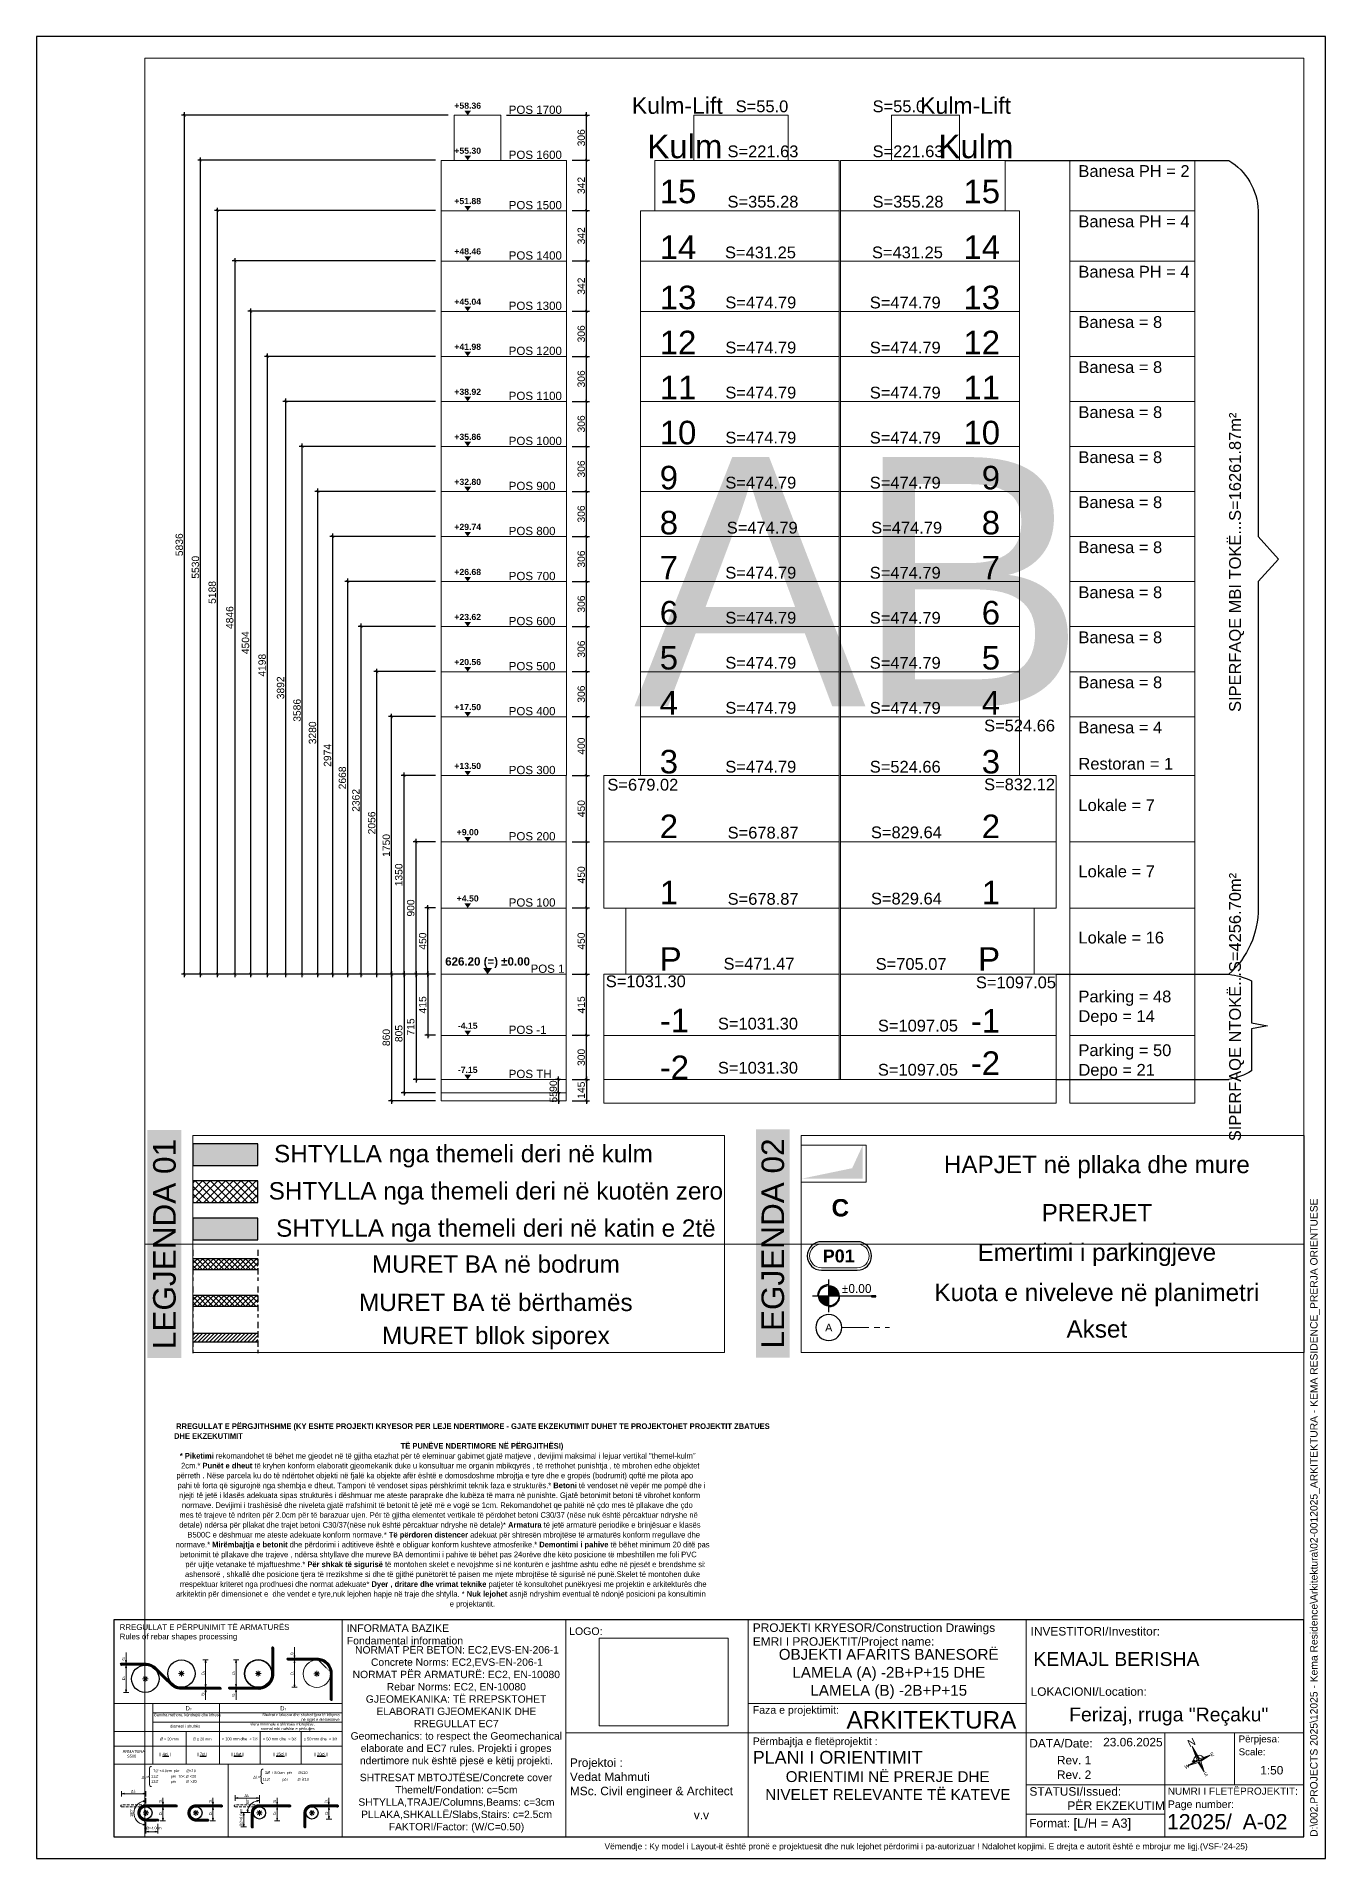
# Paper-space layout 'A02' of a CAD drawing. Header units: centimetres, sheet in millimetres. Extents: x 808 to 1105, y 103 to 523.
# The model-space entities are those that its viewports show. They can reach past a viewport. Long polylines and large blocks are cut down to what shows.
import ezdxf
from ezdxf.enums import TextEntityAlignment as Align

# ---------------------------------------------------------------- set-up
doc = ezdxf.new("R2010")
doc.units = ezdxf.units.CM
doc.header["$LTSCALE"] = 50
doc.header["$MEASUREMENT"] = 0
for name, pattern in [('AXES', [2, 1.25, -0.25, 0.25, -0.25]), ('CACHE', [0.375, 0.25, -0.125]), ('CACHE2', [4.7625, 3.175, -1.5875]), ('CONTINU', [0])]:
    doc.linetypes.add(name, pattern=pattern)
doc.layers.get('0').update_dxf_attribs({"color": 8})
for name, color, linetype, lineweight in [('ACITOP', 214, 'Continuous', 18), ('BETON HACHURE', 253, 'Continuous', 13), ('MACONNERIE COUPE', 7, 'Continuous', 30), ('MACONNERIE HACHURE', 253, 'Continuous', 13)]:
    doc.layers.add(name, color=color, linetype=linetype, lineweight=lineweight)
for name, color, linetype in [('AXES', 10, 'AXES'), ('BETON COUPE', 3, 'CONTINU'), ('BETON TRAME', 252, 'Continuous'), ('CARTOUCHE @ 1', 7, 'Continuous'), ('COTE', 1, 'Continuous'), ('COTE 50ème', 1, 'Continuous'), ('COUPE', 2, 'Continuous'), ('NIVEAU', 170, 'Continuous'), ('OMBRE', 253, 'Continuous'), ('PILIER', 7, 'Continuous'), ('STOP DESSIN', 1, 'AXES'), ('TEMPLATE', 7, 'Continuous'), ('text', 159, 'Continuous')]:
    doc.layers.add(name, color=color, linetype=linetype)
doc.layers.add('FMULT', color=150, linetype='Continuous', plot=False)
doc.layers.add('HORS GEL COTE', color=7, linetype='Continuous', lineweight=13, true_color=0x00661a)
doc.layers.add('PREFA MUR SUP TRAME', color=7, linetype='Continuous', true_color=0xd7c7ff)
doc.styles.add('3.ABEA 1-50', font='arial.ttf', dxfattribs={"height": 12.5})
doc.styles.add('BRMNAMES', font='swisseb.ttf', dxfattribs={"height": 20})
doc.styles.add('FA_Trebuchet 2.2 mm (cursiva-b.a)', font='trebucit.ttf', dxfattribs={"height": 2.2})
doc.styles.add('FN_TEXT_1.50', font='arial.ttf', dxfattribs={"height": 10})
doc.styles.add('GENERATED_STYLE_1', font='arial.ttf')
doc.styles.add('GENERATED_STYLE_2', font='arial.ttf')
doc.styles.add('GENERATED_STYLE_3', font='')
doc.styles.add('RS_TEXT_1.50', font='arial.ttf', dxfattribs={"height": 12.5})
doc.styles.add('SMA_TEXT_1.200', font='arial.ttf', dxfattribs={"height": 50})
doc.styles.add('SMA_TXT_CARTOUCHE', font='arialbd.ttf', dxfattribs={"height": 20})
doc.styles.add('style1', font='arial.ttf', dxfattribs={"height": 0.25})
doc.styles.add('style2', font='arialbd.ttf', dxfattribs={"height": 20})
doc.styles.add('style7', font='arialbd.ttf', dxfattribs={"height": 20})
doc.styles.get('GENERATED_STYLE_3').set_extended_font_data('Arial Black')
doc.dimstyles.new('SMA_1.200', dxfattribs={"dimscale": 20, "dimtxt": 50, "dimasz": 1, "dimexe": 1, "dimexo": 2, "dimgap": 0.5, "dimtad": 1, "dimdec": 1, "dimrnd": 0.5, "dimdsep": 46, "dimtxsty": 'SMA_TEXT_1.200', "dimblk": 'ARCHTICK', "dimcen": 10, "dimdle": 1, "dimadec": 0, "dimazin": 2, "dimtfac": 1, "dimtdec": 1, "dimtix": 1, "dimtmove": 2, "dimatfit": 3, "dimfxl": 1, "dimtolj": 1, "dimtzin": 0, "dimarcsym": 0})
picture_1 = doc.add_image_def('image1.jpg', size_in_pixel=(341, 231))
pattern_1 = [(45, (504.1307755, -218.22437), (-0.00530330086, 0.00530330086), [])]
pattern_2 = [(45, (504.1307755, -225.442787), (-0.00530330086, 0.00530330086), [])]

psp = doc.layouts.new('A02')

# ---------------------------------------------------------------- texts
at = {"layer": 'COUPE', "style": 'style7'}
psp.add_text('C', height=4, dxfattribs=at).set_placement((993.28, 253.3), align=Align.MIDDLE)
at = {"layer": 'TEMPLATE', "color": 7, "linetype": 'Continuous', "lineweight": 35, "char_height": 2.6, "width": 50, "attachment_point": 5, "rotation": 90, "line_spacing_factor": 1.08637, "style": 'GENERATED_STYLE_1', "bg_fill": 1, "box_fill_scale": 1.5, "bg_fill_color": 9, "bg_fill_transparency": 0}
for s, insert in [('\\A1;{\\H2x;LEGJENDA 01}', (837.59, 244.94)), ('\\A1;{\\H2x;LEGJENDA 02}', (977.76, 245.06))]:
    psp.add_mtext(s, dxfattribs=dict(at, insert=insert))
at = {"layer": 'TEMPLATE', "color": 7, "linetype": 'Continuous', "lineweight": 35}
for s, insert, char_height, width, attachment_point, line_spacing_factor, style in [('\\A1;{\\H2x;SHTYLLA nga themeli deri në kulm}', (906.46, 265.18), 2, 88.4931, 5, 1.08637, 'GENERATED_STYLE_1'), ('\\A1;{\\H2x;HAPJET në pllaka dhe mure}', (1052.39, 262.68), 2, 88.4931, 5, 1.08637, 'GENERATED_STYLE_1'), ('\\A1;{\\H2x;SHTYLLA nga themeli deri në kuotën zero}', (913.92, 256.6), 2, 105.3139, 5, 1.08637, 'GENERATED_STYLE_1'), ('\\A1;{\\H2x;PRERJET}', (1052.39, 252.14), 2, 88.4931, 5, 1.08637, 'GENERATED_STYLE_1'), ('\\A1;{\\H2x;SHTYLLA nga themeli deri në katin e 2të}', (913.92, 248.02), 2, 105.3139, 5, 1.08637, 'GENERATED_STYLE_1'), ('\\A1;{\\H2x;Emertimi i parkingjeve}', (1052.39, 242.45), 2, 88.4931, 5, 1.08637, 'GENERATED_STYLE_1'), ('\\A1;{\\H2x;MURET BA në bodrum}', (913.92, 240.29), 2, 105.3139, 5, 1.08637, 'GENERATED_STYLE_1'), ('\\A1;{\\H2x;Kuota e niveleve në planimetri}', (1052.39, 233.19), 2, 88.4931, 5, 1.08637, 'GENERATED_STYLE_1'), ('\\A1;{\\H2x;MURET BA të bërthamës}', (913.92, 231.47), 2, 105.3139, 5, 1.08637, 'GENERATED_STYLE_1'), ('\\A1;{\\H2x;Akset}', (1052.39, 225.34), 2, 88.4931, 5, 1.08637, 'GENERATED_STYLE_1'), ('\\A1;{\\H2x;MURET bllok siporex}', (913.92, 223.26), 2, 105.3139, 5, 1.08637, 'GENERATED_STYLE_1'), ('\\A1;\\pi0.46981;{\\fCentury Gothic|b1|i0|c0|p34;RREGULLAT E PËRGJITHSHME (KY ESHTE PROJEKTI KRYESOR PER LEJE NDERTIMORE - GJATE EKZEKUTIMIT DUHET TE PROJEKTOHET PROJEKTIT ZBATUES DHE EKZEKUTIMIT \\P\\pi52.20645;TË PUNËVE NDERTIMORE NË PËRGJITHËSI)\\P\\pi1.31689;* Piketimi\\fCentury Gothic|b0|i0|c0|p34; rekomandohet të bëhet me gjeodet në të gjitha etazhat për të eleminuar gabimet gjatë matjeve , devijimi maksimal i lejuar vertikal "themel-kulm" \\P\\pi1.61737;2cm.* \\fCentury Gothic|b1|i0|c0|p34;Punët e dheut \\fCentury Gothic|b0|i0|c0|p34;të kryhen konform elaboratit gjeomekanik duke u konsultuar me organin mbikqyrës , të rrethohet punishtja , të mbrohen edhe objektet \\P\\pi0.54405;përreth . Nëse parcela ku do të ndërtohet objekti në fjalë ka objekte afër është e domosdoshme mbrojtja e tyre dhe e gropës (bodrumit) qoftë me pilota apo \\P\\pi0.79194;pahi të forta që sigurojnë nga shembja e dheut. Tamponi të vendoset sipas përshkrimit teknik faza e strukturës.* \\fCentury Gothic|b1|i0|c0|p34;Betoni\\fCentury Gothic|b0|i0|c0|p34; të vendoset në vepër me pompë dhe i \\P\\pi1.17328;njejti të jetë i klasës adekuata sipas strukturës i dëshmuar me ateste paraprake dhe kubëza të marra në punishte. Gjatë betonimit betoni të vibrohet konform \\P\\pi1.80781;normave. Devijimi i trashësisë dhe niveleta gjatë rrafshimit të betonit të jetë më e vogë se 1cm. Rekomandohet qe pahitë në çdo mes të pllakave dhe çdo \\P\\pi1.21791;mes të trajeve të ndriten për 2.0cm për të barazuar ujen. Për të gjitha elementet vertikale të përdohet betoni C30/37 (nëse nuk është përcaktuar ndryshe në \\P\\pi1.18212;detale) ndërsa për pllakat dhe trajet betoni C30/37(nëse nuk është përcaktuar ndryshe në detale)* \\fCentury Gothic|b1|i0|c0|p34;Armatura\\fCentury Gothic|b0|i0|c0|p34; të jetë armaturë periodike e brinjësuar e klasës \\P\\pi3.09146;B500C e dëshmuar me ateste adekuate konform normave.* \\fCentury Gothic|b1|i0|c0|p34;Të përdoren distencer\\fCentury Gothic|b0|i0|c0|p34; adekuat për shtresën mbrojtëse të armaturës konform rregullave dhe \\P\\pi0.37481;normave.* \\fCentury Gothic|b1|i0|c0|p34;Mirëmbajtja e betonit\\fCentury Gothic|b0|i0|c0|p34; dhe përdorimi i adtitiveve është e obliguar konform kushteve atmosferike.* \\fCentury Gothic|b1|i0|c0|p34;Demontimi i pahive\\fCentury Gothic|b0|i0|c0|p34; të bëhet minimum 20 ditë pas \\P\\pi1.36594;betonimit të pllakave dhe trajeve , ndërsa shtyllave dhe mureve BA demontimi i pahive të bëhet pas 24orëve dhe këto posicione të mbeshtillen me foli PVC \\P\\pi2.59524;për ujitje vetanake të mjaftueshme.* \\fCentury Gothic|b1|i0|c0|p34;Për shkak të sigurisë\\fCentury Gothic|b0|i0|c0|p34; të montohen skelet e nevojshme si në konturën e jashtme ashtu edhe në pjesët e brendshme si: \\P\\pi2.53161;ashensorë , shkallë dhe posicione tjera të rrezikshme si dhe të gjithë punëtorët të paisen me mjete mbrojtëse të sigurisë në punë.Skelet të montohen duke \\P\\pi1.31689;rrespektuar kriteret nga prodhuesi dhe normat adekuate* \\fCentury Gothic|b1|i0|c0|p34;Dyer , dritare dhe vrimat teknike\\fCentury Gothic|b0|i0|c0|p34; patjeter të konsultohet punëkryesi me projektin e arkitekturës dhe \\P\\pi0.44993;arkitektin për dimensionet e  dhe vendet e tyre,nuk lejohen hapje në traje dhe shtylla. * \\fCentury Gothic|b1|i0|c0|p34;Nuk lejohet\\fCentury Gothic|b0|i0|c0|p34; asnjë ndryshim eventual të ndonjë posicioni pa konsultimin \\P\\pi63.51142;e projektantit.}', (839.78, 203.61), 1.3, 138.95, 1, 1.049525, 'GENERATED_STYLE_3'), ('\\A1;PROJEKTI KRYESOR/Construction Drawings', (973.12, 156.22), 1.9599, 62.1937, 4, 1.111924, 'GENERATED_STYLE_2'), ('\\A1;INVESTITORI/Investitor: ', (1037.12, 155.67), 1.9599, 33.7022, 4, 1.111924, 'GENERATED_STYLE_2'), ('\\A1;EMRI I PROJEKTIT/Project name:', (973.12, 153.03), 1.9599, 62.1937, 4, 1.111924, 'GENERATED_STYLE_2'), ('\\A1;LOKACIONI/Location: ', (1037.12, 141.77), 1.9599, 33.7022, 4, 1.111924, 'GENERATED_STYLE_2'), ('\\A1;{\\H2x;ARKITEKTURA}', (1014.27, 135.24), 2, 43.6043, 5, 1.08637, 'GENERATED_STYLE_1'), ('\\A1;23.06.2025', (1053.84, 130.11), 1.9599, 13.6593, 4, 1.111924, 'GENERATED_STYLE_2'), ('\\A1;\\pi5.01179;1:50', (1085.01, 123.64), 1.9599, 14.9234, 4, 1.111924, 'GENERATED_STYLE_2'), ('\\A1;Format: {\\H1.0833x;[L/H = A3]}', (1036.82, 111.13), 1.9599, 30.6199, 4, 1.111924, 'GENERATED_STYLE_2')]:
    psp.add_mtext(s, dxfattribs=dict(at, insert=insert, char_height=char_height, width=width, attachment_point=attachment_point, line_spacing_factor=line_spacing_factor, style=style))
at = {"layer": 'TEMPLATE', "insert": (1102.63, 108.29), "char_height": 1.7, "attachment_point": 4, "rotation": 90, "style": 'SMA_TXT_CARTOUCHE'}
psp.add_mtext('{\\fArial|b0|i0|c0|p34;D:\\\\002.PROJECTS 2025\\\\12025 - Kema Residence\\\\Arkitektura\\\\02-0012025_ARKITEKTURA - KEMA RESIDENCE_PRERJA ORIENTUESE}', dxfattribs=at)
at = {"layer": 'TEMPLATE', "style": 'style1'}
for s, insert, char_height, width, attachment_point in [('{\\H0.75x;RREGULLAT E PËRPUNIMIT TË ARMATURËS\\PRules of rebar shapes processing }', (827.24, 157.3), 1.7367, 41.4397, 1), ('\\A1;INFORMATA BAZIKE\\PFondamental information', (879.55, 157.28), 1.7367, 41.4397, 1), ('\\A1;\\pi1.931;NORMAT PËR BETON: EC2,EVS-EN-206-1\\P\\pi5.59249;Concrete Norms: EC2,EVS-EN-206-1\\P\\pi1.3738;NORMAT PËR ARMATURË: EC2, EN-10080\\P\\pi9.22615;Rebar Norms: EC2, EN-10080\\P\\pi4.41606;GJEOMEKANIKA: TË RREPSKTOHET \\P\\pi6.86111;ELABORATI GJEOMEKANIK DHE \\P\\pi15.49389;RREGULLAT EC7\\P\\pi0.90415;Geomechanics: to respect the Geomechanical \\P\\pi3.22223;elaborate and EC7 rules. Projekti i gropes \\P\\pi3.05119;ndertimore nuk është pjesë e këtij projekti. ', (879.55, 152.25), 1.7, 50.2258, 1), ('{\\fSymbol|b0|i0|c2|p18;Æ}', (827.79, 149.68), 0.6513, 1.1873, 1), ('{\\fSymbol|b0|i0|c2|p18;Æ}', (866.6, 150.88), 0.6513, 1.1873, 1), ('{\\fSymbol|b0|i0|c2|p18;Æ}', (846.11, 141.54), 0.6513, 1.1873, 1), ('{\\fSymbol|b0|i0|c2|p18;Æ}', (853.13, 141.3), 0.6513, 1.1873, 1), ('{\\fEras Medium ITC|b0|i0|c0|p34;\\H0.75x;Ganxha rrethore, këndrejtë dhe kthesa}', (835.11, 136.75), 0.8684, 15.31, 1), ('{\\H1.1364x;D\\H0.53333x;2}', (842.42, 138.42), 0.8684, 1.1873, 1), ('{\\H0.75x;vlera minimale e shtresës mbrojtëse, normal mbi rrafshin e përkuljes}', (872.16, 134.64), 0.8684, 16.5957, 3), ('{\\H1.1364x;D\\H0.53333x;1}', (864.22, 138.42), 0.8684, 1.1873, 1), ('{\\fSymbol|b0|i0|c2|p18;\\H0.75x;Æ \\fArial|b0|i0|c0|p34;\\H0.94444x;< 20 mm}', (836.55, 131.2), 0.8684, 4.4046, 1), ('{\\H0.75x;diametri i shufrës}', (838.86, 134.15), 0.8684, 7.6097, 1), ('{\\fSymbol|b0|i0|c2|p18;\\H0.75x;Æ \\H0.94444x;³ \\fArial|b0|i0|c0|p34;20 mm}', (848.4, 131.2), 0.8684, 6.9644, 3), ('{\\H0.75x;> 100 mm dhe \\fSymbol|b0|i0|c2|p18; \\fArial|b0|i0|c0|p34;\\H0.94444x;> 7\\fSymbol|b0|i0|c2|p18;\\H1x;Æ}', (850.78, 131.2), 0.86835, 8.4907, 1), ('{\\H0.75x;> 50 mm dhe \\fSymbol|b0|i0|c2|p18; \\fArial|b0|i0|c0|p34;\\H0.94444x;> 3\\fSymbol|b0|i0|c2|p18;Æ}', (860.24, 131.2), 0.86835, 8.4907, 1), ('{\\fSymbol|b0|i0|c2|p18;\\H0.75x;£\\fMS Shell Dlg|b0|i0|c0|p0; \\fArial|b0|i0|c0|p34;\\H0.99997x;50 mm dhe \\fSymbol|b0|i0|c2|p18; \\fArial|b0|i0|c0|p34;\\H0.94444x;> 3\\fSymbol|b0|i0|c2|p18;Æ}', (869.67, 131.2), 0.86835, 8.4907, 1), ('{\\H0.75x;ARMATURA\\P    S500}', (827.94, 128.3), 0.8684, 4.4046, 1), ('{\\fSymbol|b0|i0|c2|p18;\\H0.75x;||\\L 4Æ \\l||}', (836.41, 127.69), 0.8684, 2.7414, 1), ('{\\fSymbol|b0|i0|c2|p18;\\H0.75x;||\\L 7Æ \\l||}', (847.64, 127.69), 0.8684, 2.7414, 3), ('{\\fSymbol|b0|i0|c2|p18;\\H0.75x;||\\L 10Æ \\l||}', (855.96, 127.69), 0.8684, 3.6797, 3), ('{\\fSymbol|b0|i0|c2|p18;\\H0.75x;||\\L 15Æ \\l||}', (865.72, 127.69), 0.8684, 3.6797, 3), ('{\\fSymbol|b0|i0|c2|p18;\\H0.75x;||\\L 20Æ \\l||}', (875.15, 127.69), 0.8684, 3.6797, 3), ('{\\H0.75x;Δl\\H0.50505x;k\\H1.98x;=}', (832.3, 122.36), 0.8684, 4.4046, 1), ('{\\H0.75x;11\\fSymbol|b0|i0|c2|p18;Æ \\fArial|b0|i0|c0|p34;\\H0.94444x;           për \\fSymbol|b0|i0|c2|p18;\\H1.0588x; \\fArial|b0|i0|c0|p34;\\H0.94444x;10\\fSymbol|b0|i0|c2|p18;\\H1.0588x;£ Æ £20}', (834.45, 122.56), 0.86835, 11.4745, 1), ('{\\H0.75x;7\\fSymbol|b0|i0|c2|p18;Æ \\fArial|b0|i0|c0|p34;\\H0.94444x;+4.0cm  për       \\fSymbol|b0|i0|c2|p18;\\H1.0588x;Æ£\\fArial|b0|i0|c0|p34;\\H0.94444x;10}', (834.96, 123.86), 0.86835, 11.0685, 1), ('{\\H0.75x;Δl\\H0.50505x;k\\H1.98x;=}', (858.03, 122.37), 0.8684, 4.4046, 1), ('{\\H0.75x;11\\fSymbol|b0|i0|c2|p18;Æ \\fArial|b0|i0|c0|p34;\\H0.94444x;           për \\fSymbol|b0|i0|c2|p18;\\H1.0588x;        \\H0.99997x;Æ \\H1.3334x;³\\H0.74996x;10}', (860.18, 122.1), 0.86835, 10.9493, 1), ('{\\H0.75x;3\\fSymbol|b0|i0|c2|p18;Æ \\fArial|b0|i0|c0|p34;\\H0.94444x;+ 8.0cm  për      \\fSymbol|b0|i0|c2|p18;\\H1.0588x;Æ£\\fArial|b0|i0|c0|p34;\\H0.94444x;10}', (860.7, 123.44), 0.86835, 10.088, 1), ('\\A1;\\pi3.02603;SHTRESAT MBTOJTËSE/Concrete cover\\P\\pi11.17292;Themelt/Fondation: c=5cm \\P\\pi2.688;SHTYLLA,TRAJE/Columns,Beams: c=3cm\\P\\pi3.31651;PLLAKA,SHKALLË/Slabs,Stairs: c=2.5cm\\P\\pi9.69557;FAKTORI/Factor: (W/C=0.50)', (879.55, 122.83), 1.7, 50.3193, 1), ('{\\fSymbol|b0|i0|c2|p18;\\H0.75x;D\\fArial|b0|i0|c0|p34;l\\H0.46667x;k}', (829.85, 119.12), 0.8684, 3.8875, 1), ('{\\H0.75x;13\\fSymbol|b0|i0|c2|p18;Æ \\fArial|b0|i0|c0|p34;\\H0.94444x;           për \\fSymbol|b0|i0|c2|p18;\\H1.0588x;        \\H0.99997x;Æ >20}', (834.45, 121.38), 0.86835, 10.9013, 1), ('{\\fSymbol|b0|i0|c2|p18;\\H0.75x;D\\fArial|b0|i0|c0|p34;l\\H0.46667x;k}', (855.99, 118.14), 0.8684, 3.8875, 1), ('{\\fSymbol|b0|i0|c2|p18;Æ}', (836.28, 116.82), 0.6513, 1.1873, 1), ('{\\fSymbol|b0|i0|c2|p18;Æ}', (847.81, 116.82), 0.6513, 1.1873, 1), ('{\\fSymbol|b0|i0|c2|p18;Æ}', (862.61, 116.82), 0.6513, 1.1873, 1), ('{\\fSymbol|b0|i0|c2|p18;Æ}', (874.47, 116.82), 0.6513, 1.1873, 1), ('{\\H0.75x;4\\fSymbol|b0|i0|c2|p18;Æ\\fArial|b0|i0|c0|p34;\\H0.94444x;>4.0cm}', (832.84, 110.66), 0.8684, 4.4046, 1)]:
    psp.add_mtext(s, dxfattribs=dict(at, insert=insert, char_height=char_height, width=width, attachment_point=attachment_point))
at = {"layer": 'TEMPLATE', "color": 7, "linetype": 'Continuous', "lineweight": 35, "attachment_point": 4}
for s, insert, char_height, style in [('\\A1;LOGO:', (930.8, 155.69), 1.739, 'GENERATED_STYLE_1'), ('\\A1;v.v', (959.53, 113.31), 1.96, 'GENERATED_STYLE_2')]:
    psp.add_mtext(s, dxfattribs=dict(at, insert=insert, char_height=char_height, style=style))
at = {"layer": 'TEMPLATE', "color": 244, "linetype": 'Continuous', "lineweight": 13, "true_color": 0x991b1e, "attachment_point": 1, "style": 'GENERATED_STYLE_1'}
for s, insert, char_height, width, line_spacing_factor in [('\\A1;\\pi6.06394;OBJEKTI AFARITS BANESORË \\P\\pi9.2077;LAMELA (A) -2B+P+15 DHE \\P\\pi13.3559;LAMELA (B) -2B+P+15', (973.04, 151.61), 2.5, 62.4229, 0.993276), ('\\A1;KEMAJL BERISHA', (1037.77, 150.88), 3.2, 61.7965, 0.993276), ('\\A1;\\pi8.23303;Ferizaj, rruga "Reçaku"', (1037.77, 138.11), 3.2, 61.7965, 0.993276), ('\\A1;PLANI I ORIENTIMIT', (973.11, 128.1), 2.95, 61.7965, 0.993276), ('\\A1;\\pi7.59674;ORIENTIMI NË PRERJE DHE \\P\\pi2.88579;NIVELET RELEVANTE TË KATEVE', (973.11, 123.43), 2.5, 61.7965, 0.993276), ('\\A1;A-02', (1085.99, 113.54), 3.5, 14.1381, 1.040905)]:
    psp.add_mtext(s, dxfattribs=dict(at, insert=insert, char_height=char_height, width=width, line_spacing_factor=line_spacing_factor))
at = {"layer": 'TEMPLATE', "char_height": 0.8684, "attachment_point": 1, "rotation": 90, "style": 'style1'}
for s, insert, width in [('{\\H0.75x;D\\H0.46667x;1}', (827.83, 144.41), 1.1873), ('{\\H0.75x;D\\H0.46667x;1}', (846.15, 145.62), 1.1873), ('{\\H0.75x;D\\H0.46667x;1}', (853.17, 145.61), 1.1873), ('{\\H0.75x;D\\H0.46667x;1}', (866.65, 145.6), 1.1873), ('{\\fSymbol|b0|i0|c2|p18;\\H0.75x;180°}', (829.63, 112.86), 1.7046), ('{\\H0.75x;D\\H0.46667x;2}', (836.33, 113.26), 1.1873), ('{\\H0.75x;D\\H0.46667x;2}', (847.85, 113.26), 1.1873), ('{\\H0.75x;8\\fSymbol|b0|i0|c2|p18;Æ\\fArial|b0|i0|c0|p34;\\H0.94444x;>8.0cm}', (854.89, 110.75), 4.4046), ('{\\fSymbol|b0|i0|c2|p18;\\H0.75x;90°}', (856.37, 115.82), 1.7046), ('{\\H0.75x;D\\H0.46667x;2}', (862.65, 113.26), 1.1873), ('{\\H0.75x;D\\H0.46667x;2}', (874.59, 113.4), 1.1873)]:
    psp.add_mtext(s, dxfattribs=dict(at, insert=insert, width=width))
at = {"layer": 'TEMPLATE', "insert": (877.91, 136.77), "char_height": 0.8684, "attachment_point": 3, "style": 'style1'}
psp.add_mtext('{\\fEras Medium ITC|b0|i0|c0|p34;\\H0.75x;Shufrat e lakuara dhe shufrat tjera të kthyera\\P në nyjet e elementeve}', dxfattribs=at)
at = {"layer": 'TEMPLATE', "color": 7, "linetype": 'Continuous', "lineweight": 13, "char_height": 1.7393, "attachment_point": 1, "style": 'GENERATED_STYLE_1'}
for s, insert, width, line_spacing_factor in [('\\A1;Faza e projektimit:', (973.11, 138.42), 57.2647, 0.993276), ('\\A1;{\\fArial|b0|i0|c0|p34;Përmbajtja e fletëprojektit :}', (973.11, 131.2), 57.2647, 0.993276), ('\\A1;{\\H0.94864x;NUMRI I FLETËPROJEKTIT\\H1.05414x;:\\PPage number:}', (1068.73, 119.71), 31.6219, 1.040905)]:
    psp.add_mtext(s, dxfattribs=dict(at, insert=insert, width=width, line_spacing_factor=line_spacing_factor))
at = {"layer": 'TEMPLATE', "color": 7, "linetype": 'Continuous', "lineweight": 35, "attachment_point": 4, "line_spacing_factor": 1.111924, "style": 'GENERATED_STYLE_2'}
for s, insert, char_height in [('\\A1;DATA/Date:', (1036.82, 129.86), 1.9599), ('\\A1;Përpjesa:\\PScale:', (1085.06, 129.37), 1.6), ('\\A1;Rev. 1', (1043.19, 125.96), 1.96), ('\\A1;Rev. 2', (1043.19, 122.61), 1.96), ('\\A1;STATUSI/Issued:', (1036.86, 118.75), 1.9599)]:
    psp.add_mtext(s, dxfattribs=dict(at, insert=insert, char_height=char_height))
at = {"layer": 'TEMPLATE', "color": 7, "linetype": 'Continuous', "lineweight": 35, "style": 'GENERATED_STYLE_2'}
for s, insert, char_height, width, attachment_point in [('\\A1;Projektoi :      \\PVedat Mahmuti\\PMSc. Civil engineer & Architect', (930.98, 121.84), 1.9599, 40.852, 4), ("\\A1;Vëmendje : Ky model i Layout-it është pronë e projektuesit dhe nuk lejohet përdorimi i pa-autorizuar ! Ndalohet kopjimi. E drejta e autorit është e mbrojur me ligj.(VSF-'24-25)", (1013.05, 105.91), 1.3858, 156.611, 5)]:
    psp.add_mtext(s, dxfattribs=dict(at, insert=insert, char_height=char_height, width=width, attachment_point=attachment_point))
at = {"layer": 'TEMPLATE', "color": 7, "linetype": 'Continuous', "lineweight": 13, "ltscale": 100, "insert": (1068.08, 115.47), "char_height": 2, "width": 31.5152, "attachment_point": 6, "style": 'GENERATED_STYLE_1'}
psp.add_mtext('\\A1;PËR EKZEKUTIM', dxfattribs=at)
at = {"layer": 'TEMPLATE', "color": 7, "linetype": 'Continuous', "lineweight": 13, "ltscale": 100, "insert": (1068.54, 113.54), "char_height": 3.5, "width": 15.915, "attachment_point": 1, "line_spacing_factor": 1.040905, "style": 'GENERATED_STYLE_1'}
psp.add_mtext('\\A1;12025/', dxfattribs=at)

msp = doc.modelspace()

# ---------------------------------------------------------------- texts
at = {"layer": 'FMULT', "lineweight": 5, "ltscale": 0.5, "char_height": 80, "attachment_point": 1, "style": '3.ABEA 1-50'}
for s, insert in [('S=55.0', (48303.63, -48272.18)), ('S=55.0', (49233.37, -48272.18)), ('S=221.63', (48248.1, -48578.18)), ('S=221.63', (49233.37, -48578.18))]:
    msp.add_mtext_dynamic_manual_height_columns(s, width=900.5876, gutter_width=31.25, heights=[0], dxfattribs=dict(at, insert=insert))
at = {"layer": 'PREFA MUR SUP TRAME', "lineweight": 5, "ltscale": 0.5, "char_height": 1693.6, "attachment_point": 1, "style": '3.ABEA 1-50'}
for s, insert in [('A', (47611.49, -50695.29)), ('B', (49106.93, -50695.29))]:
    msp.add_mtext_dynamic_manual_height_columns(s, width=2649.9922, gutter_width=211.7, heights=[0], dxfattribs=dict(at, insert=insert))
at = {"layer": 'text', "lineweight": 5, "ltscale": 0.5, "style": '3.ABEA 1-50'}
for s, width, gutter_width, insert, char_height, attachment_point in [('Kulm-Lift', 175.2474, 14, (48216.15, -48251.15), 112, 3), ('Kulm-Lift', 175.2474, 14, (50173.37, -48251.15), 112, 3), ('POS 1700', 356.3167, 10.94, (46762.53, -48307.52), 56, 1), ('Kulm', 250.3534, 20, (47704.12, -48504.73), 160, 1), ('Kulm', 250.3534, 20, (50189.8, -48504.73), 160, 3), ('POS 1600', 356.3167, 10.94, (46762.53, -48613.52), 56, 1), ('Banesa PH = 2', 900.5876, 31.25, (50631.55, -48711.95), 80, 1), ('15', 250.3534, 20, (47787.89, -48810.73), 160, 1), ('15', 250.3534, 20, (50099.08, -48810.73), 160, 3), ('POS 1500', 356.3167, 10.94, (46762.53, -48955.52), 56, 1), ('S=355.28', 900.5876, 31.25, (48248.1, -48920.18), 80, 1), ('S=355.28', 900.5876, 31.25, (49233.37, -48920.18), 80, 1), ('Banesa PH = 4', 900.5876, 31.25, (50631.55, -49053.95), 80, 1), ('14', 250.3534, 20, (47787.89, -49188.73), 160, 1), ('S=431.25', 900.5876, 31.25, (48231.42, -49264.92), 80, 1), ('S=431.25', 900.5876, 31.25, (49229.27, -49264.92), 80, 1), ('14', 250.3534, 20, (50099.08, -49188.73), 160, 3), ('POS 1400', 356.3167, 10.94, (46762.53, -49297.52), 56, 1), ('Banesa PH = 4', 900.5876, 31.25, (50631.55, -49395.95), 80, 1), ('POS 1300', 356.3167, 10.94, (46762.53, -49639.52), 56, 1), ('13', 250.3534, 20, (47787.89, -49530.73), 160, 1), ('S=474.79', 900.5876, 31.25, (48233.5, -49604.99), 80, 1), ('S=474.79', 900.5876, 31.25, (49214.37, -49605.26), 80, 1), ('13', 250.3534, 20, (50099.08, -49530.73), 160, 3), ('Banesa = 8', 900.5876, 31.25, (50631.55, -49737.95), 80, 1), ('12', 250.3534, 20, (47787.89, -49836.73), 160, 1), ('12', 250.3534, 20, (50099.08, -49836.73), 160, 3), ('POS 1200', 356.3167, 10.94, (46762.53, -49945.52), 56, 1), ('S=474.79', 900.5876, 31.25, (48233.5, -49910.99), 80, 1), ('S=474.79', 900.5876, 31.25, (49214.37, -49911.26), 80, 1), ('Banesa = 8', 900.5876, 31.25, (50631.55, -50043.95), 80, 1), ('POS 1100', 356.3167, 10.94, (46762.53, -50251.52), 56, 1), ('11', 250.3534, 20, (47787.89, -50142.73), 160, 1), ('S=474.79', 900.5876, 31.25, (48233.5, -50216.99), 80, 1), ('S=474.79', 900.5876, 31.25, (49214.37, -50217.26), 80, 1), ('11', 250.3534, 20, (50099.08, -50142.73), 160, 3), ('Banesa = 8', 900.5876, 31.25, (50631.55, -50349.95), 80, 1), ('10', 250.3534, 20, (47787.89, -50448.73), 160, 1), ('10', 250.3534, 20, (50099.08, -50448.73), 160, 3), ('POS 1000', 356.3167, 10.94, (46762.53, -50557.52), 56, 1), ('S=474.79', 900.5876, 31.25, (48233.5, -50522.99), 80, 1), ('S=474.79', 900.5876, 31.25, (49214.37, -50523.26), 80, 1), ('9', 250.3534, 20, (47787.89, -50754.73), 160, 1), ('9', 250.3534, 20, (50099.08, -50754.73), 160, 3), ('Banesa = 8', 900.5876, 31.25, (50631.55, -50655.95), 80, 1), ('POS 900', 315.2057, 10.94, (46762.53, -50863.52), 56, 1), ('S=474.79', 900.5876, 31.25, (48233.5, -50828.99), 80, 1), ('S=474.79', 900.5876, 31.25, (49214.37, -50829.26), 80, 1), ('Banesa = 8', 900.5876, 31.25, (50631.55, -50961.95), 80, 1), ('8', 250.3534, 20, (47787.89, -51060.73), 160, 1), ('8', 250.3534, 20, (50099.08, -51060.73), 160, 3), ('POS 800', 315.2057, 10.94, (46762.53, -51169.52), 56, 1), ('S=474.79', 900.5876, 31.25, (48243.03, -51134.99), 80, 1), ('S=474.79', 900.5876, 31.25, (49223.9, -51135.26), 80, 1), ('7', 250.3534, 20, (47787.89, -51366.73), 160, 1), ('7', 250.3534, 20, (50099.08, -51366.73), 160, 3), ('Banesa = 8', 900.5876, 31.25, (50631.55, -51267.95), 80, 1), ('POS 700', 315.2057, 10.94, (46762.53, -51475.52), 56, 1), ('S=474.79', 900.5876, 31.25, (48233.5, -51440.99), 80, 1), ('S=474.79', 900.5876, 31.25, (49214.37, -51441.26), 80, 1), ('Banesa = 8', 900.5876, 31.25, (50631.55, -51573.95), 80, 1), ('6', 250.3534, 20, (47787.89, -51672.73), 160, 1), ('S=474.79', 900.5876, 31.25, (48233.5, -51746.99), 80, 1), ('S=474.79', 900.5876, 31.25, (49214.37, -51747.26), 80, 1), ('6', 250.3534, 20, (50099.08, -51672.73), 160, 3), ('POS 600', 315.2057, 10.94, (46762.53, -51781.52), 56, 1), ('5', 250.3534, 20, (47787.89, -51978.73), 160, 1), ('5', 250.3534, 20, (50099.08, -51978.73), 160, 3), ('Banesa = 8', 900.5876, 31.25, (50631.55, -51879.95), 80, 1), ('POS 500', 315.2057, 10.94, (46762.53, -52087.52), 56, 1), ('S=474.79', 900.5876, 31.25, (48233.5, -52052.99), 80, 1), ('S=474.79', 900.5876, 31.25, (49214.37, -52053.26), 80, 1), ('Banesa = 8', 900.5876, 31.25, (50631.55, -52185.95), 80, 1), ('4', 250.3534, 20, (47787.89, -52284.73), 160, 1), ('S=474.79', 900.5876, 31.25, (48233.5, -52358.99), 80, 1), ('S=474.79', 900.5876, 31.25, (49214.37, -52359.26), 80, 1), ('4', 250.3534, 20, (50099.08, -52284.73), 160, 3), ('POS 400', 315.2057, 10.94, (46762.53, -52393.52), 56, 1), ('S=524.66', 900.5876, 31.25, (49990.73, -52479.36), 80, 1), ('Banesa = 4', 900.5876, 31.25, (50631.55, -52491.95), 80, 1), ('3', 250.3534, 20, (47787.89, -52684.73), 160, 1), ('3', 250.3534, 20, (50099.08, -52684.73), 160, 3), ('POS 300', 315.2057, 10.94, (46762.53, -52793.52), 56, 1), ('S=474.79', 900.5876, 31.25, (48233.5, -52758.99), 80, 1), ('S=524.66', 900.5876, 31.25, (49214.37, -52759.26), 80, 1), ('Restoran = 1', 900.5876, 31.25, (50631.55, -52738.95), 80, 1), ('S=679.02', 900.5876, 31.25, (47432.3, -52881.38), 80, 1), ('S=832.12', 900.5876, 31.25, (49990.73, -52879.36), 80, 1), ('Lokale = 7', 900.5876, 31.25, (50631.55, -53020.19), 80, 1), ('2', 250.3534, 20, (47787.89, -53124.38), 160, 1), ('S=678.87', 900.5876, 31.25, (48249.05, -53207.06), 80, 1), ('S=829.64', 900.5876, 31.25, (49222.34, -53205.09), 80, 1), ('2', 250.3534, 20, (50099.08, -53124.38), 160, 3), ('POS 200', 315.2057, 10.94, (46762.53, -53243.52), 56, 1), ('Lokale = 7', 900.5876, 31.25, (50631.55, -53470.19), 80, 1), ('1', 250.3534, 20, (47787.89, -53574.38), 160, 1), ('1', 250.3534, 20, (50099.08, -53574.38), 160, 3), ('POS 100', 315.2057, 10.94, (46762.53, -53693.52), 56, 1), ('S=678.87', 900.5876, 31.25, (48249.05, -53657.06), 80, 1), ('S=829.64', 900.5876, 31.25, (49222.34, -53655.09), 80, 1), ('Lokale = 16', 900.5876, 31.25, (50631.55, -53920.19), 80, 1), ('P', 250.3534, 20, (47787.89, -54025.91), 160, 1), ('S=471.47', 900.5876, 31.25, (48221.24, -54097.6), 80, 1), ('S=705.07', 900.5876, 31.25, (49254.3, -54099.25), 80, 1), ('P', 250.3534, 20, (50099.08, -54025.91), 160, 3), ('POS 1', 315.2057, 10.94, (46910.7, -54143.52), 56, 1), ('S=1031.30', 450.2938, 15.62, (47421.21, -54217.2), 80, 1), ('S=1097.05', 900.5876, 31.25, (49935.12, -54224.63), 80, 1), ('Parking = 48\\PDepo = 14', 900.5876, 31.25, (50631.55, -54320.19), 80, 1), ('-1', 250.3534, 20, (47787.89, -54443.87), 160, 1), ('-1', 250.3534, 20, (50099.08, -54445.81), 160, 3), ('POS -1', 315.2057, 10.94, (46762.53, -54558.52), 56, 1), ('S=1031.30', 450.2938, 15.62, (48183.11, -54504.62), 80, 1), ('S=1097.05', 900.5876, 31.25, (49269.57, -54518.17), 80, 1), ('Parking = 50\\PDepo = 21', 900.5876, 31.25, (50631.55, -54685.19), 80, 1), ('-2', 250.3534, 20, (47787.89, -54761.8), 160, 1), ('S=1031.30', 450.2938, 15.62, (48183.11, -54804.62), 80, 1), ('S=1097.05', 900.5876, 31.25, (49269.57, -54818.17), 80, 1), ('-2', 250.3534, 20, (50099.08, -54733.06), 160, 3), ('POS TH', 315.2057, 10.94, (46762.53, -54858.52), 56, 1)]:
    msp.add_mtext_dynamic_manual_height_columns(s, width=width, gutter_width=gutter_width, heights=[0], dxfattribs=dict(at, insert=insert, char_height=char_height, attachment_point=attachment_point))
at = {"layer": 'text', "lineweight": 5, "ltscale": 0.5, "char_height": 80, "attachment_point": 1, "rotation": 90, "style": '3.ABEA 1-50'}
for s, insert in [('SIPERFAQE MBI TOKË...S=16261.87m²', (51654.7, -52427.01)), ('SIPERFAQE NTOKË...S=4256.70m²', (51654.7, -55343.44))]:
    msp.add_mtext_dynamic_manual_height_columns(s, width=2077.0738, gutter_width=31.25, heights=[102.32], dxfattribs=dict(at, insert=insert))

# ---------------------------------------------------------------- blocks, each defined once
blk = doc.blocks.new('A$Cd1dfccd4')
at = {"layer": 'TEMPLATE', "linetype": 'Continuous', "lineweight": 5, "ltscale": 100}
for points in [[(0, 0), (-0.2, 0.48), (-3.05, 1.26)], [(-1.26, -3.05), (-0.48, -0.2), (0, 0)], [(0, 0), (0.48, 0.2), (1.6, 3.86)], [(3.05, -1.26), (0.2, -0.48), (0, 0)]]:
    blk.add_hatch(color=256, dxfattribs=at).paths.add_polyline_path(points)
at = {"color": 217, "lineweight": 0, "true_color": 0x93278f}
for q in [(-1.25, 1.29), (-0.65, 0.92)]:
    blk.add_line((-1.25, 0.77), q, dxfattribs=at)
blk.add_arc((0, 0), 1.47, 328.4141, 148.4141, dxfattribs=at)
at = {"layer": 'TEMPLATE', "color": 217, "linetype": 'Continuous', "lineweight": 0, "ltscale": 100, "true_color": 0x93278f}
for p, q in [((-3.05, 1.26), (3.05, -1.26)), ((-0.48, -0.2), (-3.05, 1.26)), ((-3.05, 1.26), (-0.2, 0.48)), ((-1.26, -3.05), (1.6, 3.86)), ((1.6, 3.86), (-0.2, 0.48)), ((0.48, 0.2), (1.6, 3.86)), ((0.48, 0.2), (3.05, -1.26)), ((-0.48, -0.2), (-1.26, -3.05)), ((-1.26, -3.05), (0.2, -0.48)), ((3.05, -1.26), (0.2, -0.48))]:
    blk.add_line(p, q, dxfattribs=at)
blk = doc.blocks.new('A$Ce8615aca')
at = {"layer": 'TEMPLATE', "rotation": 22.49999996656425}
blk.add_blockref('A$Cd1dfccd4', (0, 0), dxfattribs=at)
at = {"layer": 'TEMPLATE', "color": 7, "linetype": 'Continuous', "lineweight": 35, "attachment_point": 4, "line_spacing_factor": 1.111924, "style": 'GENERATED_STYLE_2'}
for s, insert, char_height, width in [('N', (-0.68, 5.25), 1.96, 1.6707), ('W', (-4.18, -0.04), 0.98, 0.8354), ('E', (3.51, 0.01), 0.98, 0.8354), ('S', (-0.39, -4.09), 0.98, 0.8354)]:
    blk.add_mtext(s, dxfattribs=dict(at, insert=insert, char_height=char_height, width=width))
blk = doc.blocks.new('PILIER')
at = {"color": 252}
blk.add_lwpolyline([(1.56, 1.2), (-1.44, 1.2, 1), (-1.44, -1.2), (1.56, -1.2, 1), (1.56, 1.2, -1)], format="xyb", dxfattribs=at)
at = {"color": 10, "lineweight": 20}
blk.add_lwpolyline([(1.56, 1), (-1.44, 1, 1), (-1.44, -1), (1.56, -1, 1)], format="xyb", close=True, dxfattribs=at)
at = {"color": 7, "style": 'BRMNAMES'}
blk.add_attdef('PILIER_TEXTE', text='', height=1.08, dxfattribs=at).set_placement((0, 0), align=Align.MIDDLE_CENTER)
blk = doc.blocks.new('AXES_FN')
at = {"color": 0, "linetype": 'Continuous'}
blk.add_circle((0, 15), 22.2, dxfattribs=at)
at = {"color": 0, "style": 'FN_TEXT_1.50'}
blk.add_attdef('AXES', text='', height=12.5, dxfattribs=at).set_placement((-48.9, 20.6), align=Align.MIDDLE_CENTER)
blk = doc.blocks.new('Cota de Nivel (planta)')
h = blk.add_hatch(color=256)
h.dxf.hatch_style = 1
h.paths.add_polyline_path([(2.5, 0, 0.4142136), (0, 2.5), (0, 0)])
h.paths.add_polyline_path([(-2.5, 0, 0.4142136), (0, -2.5), (0, 0)])
h = blk.add_hatch(color=256)
h.dxf.hatch_style = 1
h.paths.add_polyline_path([(10.5, 0), (10.5, -0.25), (11.5, -0.25), (11.5, 0)])
for p, q in [((-4, 0), (11.5, 0)), ((0, -4), (0, 4))]:
    blk.add_line(p, q)
blk.add_lwpolyline([(11.5, 0), (10.5, 0), (10.5, -0.25), (11.5, -0.25)], close=True)
blk.add_circle((0, 0), 2.5)
for start, end in [(90, 180), (270, 0)]:
    blk.add_arc((0, 0), 2.725, start, end)
at = {"style": 'FA_Trebuchet 2.2 mm (cursiva-b.a)', "flags": 8}
blk.add_attdef('NIVEL', text='', height=2.2, dxfattribs=at).set_placement((3.175, 1.775), align=Align.MIDDLE_LEFT)
blk = doc.blocks.new('NIVEAU 50')
blk.add_lwpolyline([(0, 0, 0, 15, 0), (0, 10.7, 5, 5, 0)], format="xyseb")
blk = doc.blocks.new('_ArchTick')
at = {"color": 0, "linetype": 'ByBlock', "const_width": 0.15}
blk.add_lwpolyline([(-0.5, -0.5), (0.5, 0.5)], dxfattribs=at)
blk = doc.blocks.new('*D912')
at = {"layer": 'COTE 50ème', "color": 0, "lineweight": -2, "ltscale": 0.5, "transparency": 16777216}
for p, q in [((47193, -54624), (47310, -54624)), ((47290, -54944), (47290, -54604)), ((47193, -54924), (47310, -54924))]:
    blk.add_line(p, q, dxfattribs=at)
at = {"layer": 'Defpoints', "color": 0, "ltscale": 0.5, "transparency": 16777216}
for p in [(47153, -54624), (47290, -54624), (47153, -54924)]:
    blk.add_point(p, dxfattribs=at)
at = {"layer": 'COTE 50ème', "color": 0, "lineweight": -2, "ltscale": 0.5, "transparency": 16777216, "xscale": 20, "yscale": 20, "zscale": 20}
for p, rotation in [((47290, -54624), 90), ((47290, -54924), 270)]:
    blk.add_blockref('_ArchTick', p, dxfattribs=dict(at, rotation=rotation))
at = {"layer": 'COTE 50ème', "color": 0, "ltscale": 0.5, "transparency": 16777216, "insert": (47255, -54774), "char_height": 50, "attachment_point": 5, "rotation": 90, "style": 'SMA_TEXT_1.200'}
blk.add_mtext('\\A1;300', dxfattribs=at)
blk = doc.blocks.new('*D913')
at = {"layer": 'COTE 50ème', "color": 0, "lineweight": -2, "ltscale": 0.5, "transparency": 16777216}
for p, q in [((47193, -54209), (47310, -54209)), ((47290, -54644), (47290, -54189)), ((47193, -54624), (47310, -54624))]:
    blk.add_line(p, q, dxfattribs=at)
at = {"layer": 'Defpoints', "color": 0, "ltscale": 0.5, "transparency": 16777216}
for p in [(47153, -54209), (47290, -54209), (47153, -54624)]:
    blk.add_point(p, dxfattribs=at)
at = {"layer": 'COTE 50ème', "color": 0, "lineweight": -2, "ltscale": 0.5, "transparency": 16777216, "xscale": 20, "yscale": 20, "zscale": 20}
for p, rotation in [((47290, -54209), 90), ((47290, -54624), 270)]:
    blk.add_blockref('_ArchTick', p, dxfattribs=dict(at, rotation=rotation))
at = {"layer": 'COTE 50ème', "color": 0, "ltscale": 0.5, "transparency": 16777216, "insert": (47255, -54417), "char_height": 50, "attachment_point": 5, "rotation": 90, "style": 'SMA_TEXT_1.200'}
blk.add_mtext('\\A1;415', dxfattribs=at)
blk = doc.blocks.new('*D914')
at = {"layer": 'COTE 50ème', "color": 0, "lineweight": -2, "ltscale": 0.5, "transparency": 16777216}
for p, q in [((47193, -53759), (47310, -53759)), ((47290, -54229), (47290, -53739)), ((47193, -54209), (47310, -54209))]:
    blk.add_line(p, q, dxfattribs=at)
at = {"layer": 'Defpoints', "color": 0, "ltscale": 0.5, "transparency": 16777216}
for p in [(47153, -53759), (47290, -53759), (47153, -54209)]:
    blk.add_point(p, dxfattribs=at)
at = {"layer": 'COTE 50ème', "color": 0, "lineweight": -2, "ltscale": 0.5, "transparency": 16777216, "xscale": 20, "yscale": 20, "zscale": 20}
for p, rotation in [((47290, -53759), 90), ((47290, -54209), 270)]:
    blk.add_blockref('_ArchTick', p, dxfattribs=dict(at, rotation=rotation))
at = {"layer": 'COTE 50ème', "color": 0, "ltscale": 0.5, "transparency": 16777216, "insert": (47255, -53984), "char_height": 50, "attachment_point": 5, "rotation": 90, "style": 'SMA_TEXT_1.200'}
blk.add_mtext('\\A1;450', dxfattribs=at)
blk = doc.blocks.new('*D915')
at = {"layer": 'COTE 50ème', "color": 0, "lineweight": -2, "ltscale": 0.5, "transparency": 16777216}
for p, q in [((47193, -53309), (47310, -53309)), ((47290, -53779), (47290, -53289)), ((47193, -53759), (47310, -53759))]:
    blk.add_line(p, q, dxfattribs=at)
at = {"layer": 'Defpoints', "color": 0, "ltscale": 0.5, "transparency": 16777216}
for p in [(47153, -53309), (47290, -53309), (47153, -53759)]:
    blk.add_point(p, dxfattribs=at)
at = {"layer": 'COTE 50ème', "color": 0, "lineweight": -2, "ltscale": 0.5, "transparency": 16777216, "xscale": 20, "yscale": 20, "zscale": 20}
for p, rotation in [((47290, -53309), 90), ((47290, -53759), 270)]:
    blk.add_blockref('_ArchTick', p, dxfattribs=dict(at, rotation=rotation))
at = {"layer": 'COTE 50ème', "color": 0, "ltscale": 0.5, "transparency": 16777216, "insert": (47255, -53534), "char_height": 50, "attachment_point": 5, "rotation": 90, "style": 'SMA_TEXT_1.200'}
blk.add_mtext('\\A1;450', dxfattribs=at)
blk = doc.blocks.new('*D916')
at = {"layer": 'COTE 50ème', "color": 0, "lineweight": -2, "ltscale": 0.5, "transparency": 16777216}
for p, q in [((47194, -52859), (47310, -52859)), ((47290, -53329), (47290, -52839)), ((47193, -53309), (47310, -53309))]:
    blk.add_line(p, q, dxfattribs=at)
at = {"layer": 'Defpoints', "color": 0, "ltscale": 0.5, "transparency": 16777216}
for p in [(47154, -52859), (47290, -52859), (47153, -53309)]:
    blk.add_point(p, dxfattribs=at)
at = {"layer": 'COTE 50ème', "color": 0, "lineweight": -2, "ltscale": 0.5, "transparency": 16777216, "xscale": 20, "yscale": 20, "zscale": 20}
for p, rotation in [((47290, -52859), 90), ((47290, -53309), 270)]:
    blk.add_blockref('_ArchTick', p, dxfattribs=dict(at, rotation=rotation))
at = {"layer": 'COTE 50ème', "color": 0, "ltscale": 0.5, "transparency": 16777216, "insert": (47255, -53084), "char_height": 50, "attachment_point": 5, "rotation": 90, "style": 'SMA_TEXT_1.200'}
blk.add_mtext('\\A1;450', dxfattribs=at)
blk = doc.blocks.new('*D917')
at = {"layer": 'COTE 50ème', "color": 0, "lineweight": -2, "ltscale": 0.5, "transparency": 16777216}
for p, q in [((47194, -52459), (47310, -52459)), ((47290, -52879), (47290, -52439)), ((47194, -52859), (47310, -52859))]:
    blk.add_line(p, q, dxfattribs=at)
at = {"layer": 'Defpoints', "color": 0, "ltscale": 0.5, "transparency": 16777216}
for p in [(47154, -52459), (47290, -52459), (47154, -52859)]:
    blk.add_point(p, dxfattribs=at)
at = {"layer": 'COTE 50ème', "color": 0, "lineweight": -2, "ltscale": 0.5, "transparency": 16777216, "xscale": 20, "yscale": 20, "zscale": 20}
for p, rotation in [((47290, -52459), 90), ((47290, -52859), 270)]:
    blk.add_blockref('_ArchTick', p, dxfattribs=dict(at, rotation=rotation))
at = {"layer": 'COTE 50ème', "color": 0, "ltscale": 0.5, "transparency": 16777216, "insert": (47255, -52659), "char_height": 50, "attachment_point": 5, "rotation": 90, "style": 'SMA_TEXT_1.200'}
blk.add_mtext('\\A1;400', dxfattribs=at)
blk = doc.blocks.new('*D918')
at = {"layer": 'COTE 50ème', "color": 0, "lineweight": -2, "ltscale": 0.5, "transparency": 16777216}
for p, q in [((47194, -52153), (47310, -52153)), ((47290, -52479), (47290, -52133)), ((47194, -52459), (47310, -52459))]:
    blk.add_line(p, q, dxfattribs=at)
at = {"layer": 'Defpoints', "color": 0, "ltscale": 0.5, "transparency": 16777216}
for p in [(47154, -52153), (47290, -52153), (47154, -52459)]:
    blk.add_point(p, dxfattribs=at)
at = {"layer": 'COTE 50ème', "color": 0, "lineweight": -2, "ltscale": 0.5, "transparency": 16777216, "xscale": 20, "yscale": 20, "zscale": 20}
for p, rotation in [((47290, -52153), 90), ((47290, -52459), 270)]:
    blk.add_blockref('_ArchTick', p, dxfattribs=dict(at, rotation=rotation))
at = {"layer": 'COTE 50ème', "color": 0, "ltscale": 0.5, "transparency": 16777216, "insert": (47255, -52306), "char_height": 50, "attachment_point": 5, "rotation": 90, "style": 'SMA_TEXT_1.200'}
blk.add_mtext('\\A1;306', dxfattribs=at)
blk = doc.blocks.new('*D919')
at = {"layer": 'COTE 50ème', "color": 0, "lineweight": -2, "ltscale": 0.5, "transparency": 16777216}
for p, q in [((47194, -51847), (47310, -51847)), ((47290, -52173), (47290, -51827)), ((47194, -52153), (47310, -52153))]:
    blk.add_line(p, q, dxfattribs=at)
at = {"layer": 'Defpoints', "color": 0, "ltscale": 0.5, "transparency": 16777216}
for p in [(47154, -51847), (47290, -51847), (47154, -52153)]:
    blk.add_point(p, dxfattribs=at)
at = {"layer": 'COTE 50ème', "color": 0, "lineweight": -2, "ltscale": 0.5, "transparency": 16777216, "xscale": 20, "yscale": 20, "zscale": 20}
for p, rotation in [((47290, -51847), 90), ((47290, -52153), 270)]:
    blk.add_blockref('_ArchTick', p, dxfattribs=dict(at, rotation=rotation))
at = {"layer": 'COTE 50ème', "color": 0, "ltscale": 0.5, "transparency": 16777216, "insert": (47255, -52000), "char_height": 50, "attachment_point": 5, "rotation": 90, "style": 'SMA_TEXT_1.200'}
blk.add_mtext('\\A1;306', dxfattribs=at)
blk = doc.blocks.new('*D920')
at = {"layer": 'COTE 50ème', "color": 0, "lineweight": -2, "ltscale": 0.5, "transparency": 16777216}
for p, q in [((47194, -51541), (47310, -51541)), ((47290, -51867), (47290, -51521)), ((47194, -51847), (47310, -51847))]:
    blk.add_line(p, q, dxfattribs=at)
at = {"layer": 'Defpoints', "color": 0, "ltscale": 0.5, "transparency": 16777216}
for p in [(47154, -51541), (47290, -51541), (47154, -51847)]:
    blk.add_point(p, dxfattribs=at)
at = {"layer": 'COTE 50ème', "color": 0, "lineweight": -2, "ltscale": 0.5, "transparency": 16777216, "xscale": 20, "yscale": 20, "zscale": 20}
for p, rotation in [((47290, -51541), 90), ((47290, -51847), 270)]:
    blk.add_blockref('_ArchTick', p, dxfattribs=dict(at, rotation=rotation))
at = {"layer": 'COTE 50ème', "color": 0, "ltscale": 0.5, "transparency": 16777216, "insert": (47255, -51694), "char_height": 50, "attachment_point": 5, "rotation": 90, "style": 'SMA_TEXT_1.200'}
blk.add_mtext('\\A1;306', dxfattribs=at)
blk = doc.blocks.new('*D921')
at = {"layer": 'COTE 50ème', "color": 0, "lineweight": -2, "ltscale": 0.5, "transparency": 16777216}
for p, q in [((47194, -51235), (47310, -51235)), ((47290, -51561), (47290, -51215)), ((47194, -51541), (47310, -51541))]:
    blk.add_line(p, q, dxfattribs=at)
at = {"layer": 'Defpoints', "color": 0, "ltscale": 0.5, "transparency": 16777216}
for p in [(47154, -51235), (47290, -51235), (47154, -51541)]:
    blk.add_point(p, dxfattribs=at)
at = {"layer": 'COTE 50ème', "color": 0, "lineweight": -2, "ltscale": 0.5, "transparency": 16777216, "xscale": 20, "yscale": 20, "zscale": 20}
for p, rotation in [((47290, -51235), 90), ((47290, -51541), 270)]:
    blk.add_blockref('_ArchTick', p, dxfattribs=dict(at, rotation=rotation))
at = {"layer": 'COTE 50ème', "color": 0, "ltscale": 0.5, "transparency": 16777216, "insert": (47255, -51388), "char_height": 50, "attachment_point": 5, "rotation": 90, "style": 'SMA_TEXT_1.200'}
blk.add_mtext('\\A1;306', dxfattribs=at)
blk = doc.blocks.new('*D922')
at = {"layer": 'COTE 50ème', "color": 0, "lineweight": -2, "ltscale": 0.5, "transparency": 16777216}
for p, q in [((47194, -50929), (47310, -50929)), ((47290, -51255), (47290, -50909)), ((47194, -51235), (47310, -51235))]:
    blk.add_line(p, q, dxfattribs=at)
at = {"layer": 'Defpoints', "color": 0, "ltscale": 0.5, "transparency": 16777216}
for p in [(47154, -50929), (47290, -50929), (47154, -51235)]:
    blk.add_point(p, dxfattribs=at)
at = {"layer": 'COTE 50ème', "color": 0, "lineweight": -2, "ltscale": 0.5, "transparency": 16777216, "xscale": 20, "yscale": 20, "zscale": 20}
for p, rotation in [((47290, -50929), 90), ((47290, -51235), 270)]:
    blk.add_blockref('_ArchTick', p, dxfattribs=dict(at, rotation=rotation))
at = {"layer": 'COTE 50ème', "color": 0, "ltscale": 0.5, "transparency": 16777216, "insert": (47255, -51082), "char_height": 50, "attachment_point": 5, "rotation": 90, "style": 'SMA_TEXT_1.200'}
blk.add_mtext('\\A1;306', dxfattribs=at)
blk = doc.blocks.new('*D923')
at = {"layer": 'COTE 50ème', "color": 0, "lineweight": -2, "ltscale": 0.5, "transparency": 16777216}
for p, q in [((47194, -50623), (47310, -50623)), ((47290, -50949), (47290, -50603)), ((47194, -50929), (47310, -50929))]:
    blk.add_line(p, q, dxfattribs=at)
at = {"layer": 'Defpoints', "color": 0, "ltscale": 0.5, "transparency": 16777216}
for p in [(47154, -50623), (47290, -50623), (47154, -50929)]:
    blk.add_point(p, dxfattribs=at)
at = {"layer": 'COTE 50ème', "color": 0, "lineweight": -2, "ltscale": 0.5, "transparency": 16777216, "xscale": 20, "yscale": 20, "zscale": 20}
for p, rotation in [((47290, -50623), 90), ((47290, -50929), 270)]:
    blk.add_blockref('_ArchTick', p, dxfattribs=dict(at, rotation=rotation))
at = {"layer": 'COTE 50ème', "color": 0, "ltscale": 0.5, "transparency": 16777216, "insert": (47255, -50776), "char_height": 50, "attachment_point": 5, "rotation": 90, "style": 'SMA_TEXT_1.200'}
blk.add_mtext('\\A1;306', dxfattribs=at)
blk = doc.blocks.new('*D924')
at = {"layer": 'COTE 50ème', "color": 0, "lineweight": -2, "ltscale": 0.5, "transparency": 16777216}
for p, q in [((47194, -50317), (47310, -50317)), ((47290, -50643), (47290, -50297)), ((47194, -50623), (47310, -50623))]:
    blk.add_line(p, q, dxfattribs=at)
at = {"layer": 'Defpoints', "color": 0, "ltscale": 0.5, "transparency": 16777216}
for p in [(47154, -50317), (47290, -50317), (47154, -50623)]:
    blk.add_point(p, dxfattribs=at)
at = {"layer": 'COTE 50ème', "color": 0, "lineweight": -2, "ltscale": 0.5, "transparency": 16777216, "xscale": 20, "yscale": 20, "zscale": 20}
for p, rotation in [((47290, -50317), 90), ((47290, -50623), 270)]:
    blk.add_blockref('_ArchTick', p, dxfattribs=dict(at, rotation=rotation))
at = {"layer": 'COTE 50ème', "color": 0, "ltscale": 0.5, "transparency": 16777216, "insert": (47255, -50470), "char_height": 50, "attachment_point": 5, "rotation": 90, "style": 'SMA_TEXT_1.200'}
blk.add_mtext('\\A1;306', dxfattribs=at)
blk = doc.blocks.new('*D925')
at = {"layer": 'COTE 50ème', "color": 0, "lineweight": -2, "ltscale": 0.5, "transparency": 16777216}
for p, q in [((47194, -50011), (47310, -50011)), ((47290, -50337), (47290, -49991)), ((47194, -50317), (47310, -50317))]:
    blk.add_line(p, q, dxfattribs=at)
at = {"layer": 'Defpoints', "color": 0, "ltscale": 0.5, "transparency": 16777216}
for p in [(47154, -50011), (47290, -50011), (47154, -50317)]:
    blk.add_point(p, dxfattribs=at)
at = {"layer": 'COTE 50ème', "color": 0, "lineweight": -2, "ltscale": 0.5, "transparency": 16777216, "xscale": 20, "yscale": 20, "zscale": 20}
for p, rotation in [((47290, -50011), 90), ((47290, -50317), 270)]:
    blk.add_blockref('_ArchTick', p, dxfattribs=dict(at, rotation=rotation))
at = {"layer": 'COTE 50ème', "color": 0, "ltscale": 0.5, "transparency": 16777216, "insert": (47255, -50164), "char_height": 50, "attachment_point": 5, "rotation": 90, "style": 'SMA_TEXT_1.200'}
blk.add_mtext('\\A1;306', dxfattribs=at)
blk = doc.blocks.new('*D926')
at = {"layer": 'COTE 50ème', "color": 0, "lineweight": -2, "ltscale": 0.5, "transparency": 16777216}
for p, q in [((47194, -49705), (47310, -49705)), ((47290, -50031), (47290, -49685)), ((47194, -50011), (47310, -50011))]:
    blk.add_line(p, q, dxfattribs=at)
at = {"layer": 'Defpoints', "color": 0, "ltscale": 0.5, "transparency": 16777216}
for p in [(47154, -49705), (47290, -49705), (47154, -50011)]:
    blk.add_point(p, dxfattribs=at)
at = {"layer": 'COTE 50ème', "color": 0, "lineweight": -2, "ltscale": 0.5, "transparency": 16777216, "xscale": 20, "yscale": 20, "zscale": 20}
for p, rotation in [((47290, -49705), 90), ((47290, -50011), 270)]:
    blk.add_blockref('_ArchTick', p, dxfattribs=dict(at, rotation=rotation))
at = {"layer": 'COTE 50ème', "color": 0, "ltscale": 0.5, "transparency": 16777216, "insert": (47255, -49858), "char_height": 50, "attachment_point": 5, "rotation": 90, "style": 'SMA_TEXT_1.200'}
blk.add_mtext('\\A1;306', dxfattribs=at)
blk = doc.blocks.new('*D927')
at = {"layer": 'COTE 50ème', "color": 0, "lineweight": -2, "ltscale": 0.5, "transparency": 16777216}
for p, q in [((47194, -49363), (47310, -49363)), ((47290, -49725), (47290, -49343)), ((47194, -49705), (47310, -49705))]:
    blk.add_line(p, q, dxfattribs=at)
at = {"layer": 'Defpoints', "color": 0, "ltscale": 0.5, "transparency": 16777216}
for p in [(47154, -49363), (47290, -49363), (47154, -49705)]:
    blk.add_point(p, dxfattribs=at)
at = {"layer": 'COTE 50ème', "color": 0, "lineweight": -2, "ltscale": 0.5, "transparency": 16777216, "xscale": 20, "yscale": 20, "zscale": 20}
for p, rotation in [((47290, -49363), 90), ((47290, -49705), 270)]:
    blk.add_blockref('_ArchTick', p, dxfattribs=dict(at, rotation=rotation))
at = {"layer": 'COTE 50ème', "color": 0, "ltscale": 0.5, "transparency": 16777216, "insert": (47255, -49534), "char_height": 50, "attachment_point": 5, "rotation": 90, "style": 'SMA_TEXT_1.200'}
blk.add_mtext('\\A1;342', dxfattribs=at)
blk = doc.blocks.new('*D928')
at = {"layer": 'COTE 50ème', "color": 0, "lineweight": -2, "ltscale": 0.5, "transparency": 16777216}
for p, q in [((47194, -49021), (47310, -49021)), ((47290, -49383), (47290, -49001)), ((47194, -49363), (47310, -49363))]:
    blk.add_line(p, q, dxfattribs=at)
at = {"layer": 'Defpoints', "color": 0, "ltscale": 0.5, "transparency": 16777216}
for p in [(47154, -49021), (47290, -49021), (47154, -49363)]:
    blk.add_point(p, dxfattribs=at)
at = {"layer": 'COTE 50ème', "color": 0, "lineweight": -2, "ltscale": 0.5, "transparency": 16777216, "xscale": 20, "yscale": 20, "zscale": 20}
for p, rotation in [((47290, -49021), 90), ((47290, -49363), 270)]:
    blk.add_blockref('_ArchTick', p, dxfattribs=dict(at, rotation=rotation))
at = {"layer": 'COTE 50ème', "color": 0, "ltscale": 0.5, "transparency": 16777216, "insert": (47255, -49192), "char_height": 50, "attachment_point": 5, "rotation": 90, "style": 'SMA_TEXT_1.200'}
blk.add_mtext('\\A1;342', dxfattribs=at)
blk = doc.blocks.new('*D929')
at = {"layer": 'COTE 50ème', "color": 0, "lineweight": -2, "ltscale": 0.5, "transparency": 16777216}
for p, q in [((47194, -48679), (47310, -48679)), ((47290, -49041), (47290, -48659)), ((47194, -49021), (47310, -49021))]:
    blk.add_line(p, q, dxfattribs=at)
at = {"layer": 'Defpoints', "color": 0, "ltscale": 0.5, "transparency": 16777216}
for p in [(47154, -48679), (47290, -48679), (47154, -49021)]:
    blk.add_point(p, dxfattribs=at)
at = {"layer": 'COTE 50ème', "color": 0, "lineweight": -2, "ltscale": 0.5, "transparency": 16777216, "xscale": 20, "yscale": 20, "zscale": 20}
for p, rotation in [((47290, -48679), 90), ((47290, -49021), 270)]:
    blk.add_blockref('_ArchTick', p, dxfattribs=dict(at, rotation=rotation))
at = {"layer": 'COTE 50ème', "color": 0, "ltscale": 0.5, "transparency": 16777216, "insert": (47255, -48850), "char_height": 50, "attachment_point": 5, "rotation": 90, "style": 'SMA_TEXT_1.200'}
blk.add_mtext('\\A1;342', dxfattribs=at)
blk = doc.blocks.new('*D930')
at = {"layer": 'COTE 50ème', "color": 0, "lineweight": -2, "ltscale": 0.5, "transparency": 16777216}
for p, q in [((46748, -48373), (47310, -48373)), ((47290, -48699), (47290, -48353)), ((47194, -48679), (47310, -48679))]:
    blk.add_line(p, q, dxfattribs=at)
at = {"layer": 'Defpoints', "color": 0, "ltscale": 0.5, "transparency": 16777216}
for p in [(46708, -48373), (47290, -48373), (47154, -48679)]:
    blk.add_point(p, dxfattribs=at)
at = {"layer": 'COTE 50ème', "color": 0, "lineweight": -2, "ltscale": 0.5, "transparency": 16777216, "xscale": 20, "yscale": 20, "zscale": 20}
for p, rotation in [((47290, -48373), 90), ((47290, -48679), 270)]:
    blk.add_blockref('_ArchTick', p, dxfattribs=dict(at, rotation=rotation))
at = {"layer": 'COTE 50ème', "color": 0, "ltscale": 0.5, "transparency": 16777216, "insert": (47255, -48526), "char_height": 50, "attachment_point": 5, "rotation": 90, "style": 'SMA_TEXT_1.200'}
blk.add_mtext('\\A1;306', dxfattribs=at)
blk = doc.blocks.new('*D931')
at = {"layer": 'COTE 50ème', "color": 0, "lineweight": -2, "ltscale": 0.5, "transparency": 16777216}
for p, q in [((46264, -54209), (46193, -54209)), ((46213, -54189), (46213, -54644)), ((46264, -54624), (46193, -54624))]:
    blk.add_line(p, q, dxfattribs=at)
at = {"layer": 'Defpoints', "color": 0, "ltscale": 0.5, "transparency": 16777216}
for p in [(46304, -54209), (46213, -54624), (46304, -54624)]:
    blk.add_point(p, dxfattribs=at)
at = {"layer": 'COTE 50ème', "color": 0, "lineweight": -2, "ltscale": 0.5, "transparency": 16777216, "xscale": 20, "yscale": 20, "zscale": 20}
for p, rotation in [((46213, -54209), 90), ((46213, -54624), 270)]:
    blk.add_blockref('_ArchTick', p, dxfattribs=dict(at, rotation=rotation))
at = {"layer": 'COTE 50ème', "color": 0, "ltscale": 0.5, "transparency": 16777216, "insert": (46178, -54417), "char_height": 50, "attachment_point": 5, "rotation": 90, "style": 'SMA_TEXT_1.200'}
blk.add_mtext('\\A1;415', dxfattribs=at)
blk = doc.blocks.new('*D932')
at = {"layer": 'COTE 50ème', "color": 0, "lineweight": -2, "ltscale": 0.5, "transparency": 16777216}
for p, q in [((46264, -54209), (46113, -54209)), ((46133, -54189), (46133, -54944)), ((46264, -54924), (46113, -54924))]:
    blk.add_line(p, q, dxfattribs=at)
at = {"layer": 'Defpoints', "color": 0, "ltscale": 0.5, "transparency": 16777216}
for p in [(46304, -54209), (46133, -54924), (46304, -54924)]:
    blk.add_point(p, dxfattribs=at)
at = {"layer": 'COTE 50ème', "color": 0, "lineweight": -2, "ltscale": 0.5, "transparency": 16777216, "xscale": 20, "yscale": 20, "zscale": 20}
for p, rotation in [((46133, -54209), 90), ((46133, -54924), 270)]:
    blk.add_blockref('_ArchTick', p, dxfattribs=dict(at, rotation=rotation))
at = {"layer": 'COTE 50ème', "color": 0, "ltscale": 0.5, "transparency": 16777216, "insert": (46097, -54567), "char_height": 50, "attachment_point": 5, "rotation": 90, "style": 'SMA_TEXT_1.200'}
blk.add_mtext('\\A1;715', dxfattribs=at)
blk = doc.blocks.new('*D933')
at = {"layer": 'COTE 50ème', "color": 0, "lineweight": -2, "ltscale": 0.5, "transparency": 16777216}
for p, q in [((46264, -54209), (45947, -54209)), ((45967, -54189), (45967, -55089)), ((46264, -55069), (45947, -55069))]:
    blk.add_line(p, q, dxfattribs=at)
at = {"layer": 'Defpoints', "color": 0, "ltscale": 0.5, "transparency": 16777216}
for p in [(46304, -54209), (45967, -55069), (46304, -55069)]:
    blk.add_point(p, dxfattribs=at)
at = {"layer": 'COTE 50ème', "color": 0, "lineweight": -2, "ltscale": 0.5, "transparency": 16777216, "xscale": 20, "yscale": 20, "zscale": 20}
for p, rotation in [((45967, -54209), 90), ((45967, -55069), 270)]:
    blk.add_blockref('_ArchTick', p, dxfattribs=dict(at, rotation=rotation))
at = {"layer": 'COTE 50ème', "color": 0, "ltscale": 0.5, "transparency": 16777216, "insert": (45931, -54639), "char_height": 50, "attachment_point": 5, "rotation": 90, "style": 'SMA_TEXT_1.200'}
blk.add_mtext('\\A1;860', dxfattribs=at)
blk = doc.blocks.new('*D934')
at = {"layer": 'COTE 50ème', "color": 0, "lineweight": -2, "ltscale": 0.5, "transparency": 16777216}
for p, q in [((47193, -54924), (47310, -54924)), ((47290, -54904), (47290, -55089)), ((47193, -55069), (47310, -55069))]:
    blk.add_line(p, q, dxfattribs=at)
at = {"layer": 'Defpoints', "color": 0, "ltscale": 0.5, "transparency": 16777216}
for p in [(47153, -54924), (47153, -55069), (47290, -55069)]:
    blk.add_point(p, dxfattribs=at)
at = {"layer": 'COTE 50ème', "color": 0, "lineweight": -2, "ltscale": 0.5, "transparency": 16777216, "xscale": 20, "yscale": 20, "zscale": 20}
for p, rotation in [((47290, -54924), 90), ((47290, -55069), 270)]:
    blk.add_blockref('_ArchTick', p, dxfattribs=dict(at, rotation=rotation))
at = {"layer": 'COTE 50ème', "color": 0, "ltscale": 0.5, "transparency": 16777216, "insert": (47255, -54997), "char_height": 50, "attachment_point": 5, "rotation": 90, "style": 'SMA_TEXT_1.200'}
blk.add_mtext('\\A1;145', dxfattribs=at)
blk = doc.blocks.new('*D935')
at = {"layer": 'COTE 50ème', "color": 0, "lineweight": -2, "ltscale": 0.5, "transparency": 16777216}
for p, q in [((47113, -54924), (47081, -54924)), ((47101, -54924), (47101, -54904)), ((47101, -55014), (47101, -54924)), ((47113, -55014), (47081, -55014)), ((47101, -55014), (47101, -55034))]:
    blk.add_line(p, q, dxfattribs=at)
at = {"layer": 'Defpoints', "color": 0, "ltscale": 0.5, "transparency": 16777216}
for p in [(47101, -54924), (47153, -54924), (47153, -55014)]:
    blk.add_point(p, dxfattribs=at)
at = {"layer": 'COTE 50ème', "color": 0, "lineweight": -2, "ltscale": 0.5, "transparency": 16777216, "xscale": 20, "yscale": 20, "zscale": 20}
for p, rotation in [((47101, -54924), 270), ((47101, -55014), 90)]:
    blk.add_blockref('_ArchTick', p, dxfattribs=dict(at, rotation=rotation))
at = {"layer": 'COTE 50ème', "color": 0, "ltscale": 0.5, "transparency": 16777216, "insert": (47065, -54969), "char_height": 50, "attachment_point": 5, "rotation": 90, "style": 'SMA_TEXT_1.200'}
blk.add_mtext('\\A1;90', dxfattribs=at)
blk = doc.blocks.new('*D936')
at = {"layer": 'COTE 50ème', "color": 0, "lineweight": -2, "ltscale": 0.5, "transparency": 16777216}
for p, q in [((46264, -54209), (46032, -54209)), ((46052, -54189), (46052, -55034)), ((46264, -55014), (46032, -55014))]:
    blk.add_line(p, q, dxfattribs=at)
at = {"layer": 'Defpoints', "color": 0, "ltscale": 0.5, "transparency": 16777216}
for p in [(46304, -54209), (46052, -55014), (46304, -55014)]:
    blk.add_point(p, dxfattribs=at)
at = {"layer": 'COTE 50ème', "color": 0, "lineweight": -2, "ltscale": 0.5, "transparency": 16777216, "xscale": 20, "yscale": 20, "zscale": 20}
for p, rotation in [((46052, -54209), 90), ((46052, -55014), 270)]:
    blk.add_blockref('_ArchTick', p, dxfattribs=dict(at, rotation=rotation))
at = {"layer": 'COTE 50ème', "color": 0, "ltscale": 0.5, "transparency": 16777216, "insert": (46016, -54612), "char_height": 50, "attachment_point": 5, "rotation": 90, "style": 'SMA_TEXT_1.200'}
blk.add_mtext('\\A1;805', dxfattribs=at)
blk = doc.blocks.new('*D937')
at = {"layer": 'COTE 50ème', "color": 0, "lineweight": -2, "ltscale": 0.5, "transparency": 16777216}
for p, q in [((46264, -53759), (46193, -53759)), ((46213, -54229), (46213, -53739)), ((46264, -54209), (46193, -54209))]:
    blk.add_line(p, q, dxfattribs=at)
at = {"layer": 'Defpoints', "color": 0, "ltscale": 0.5, "transparency": 16777216}
for p in [(46213, -53759), (46304, -53759), (46304, -54209)]:
    blk.add_point(p, dxfattribs=at)
at = {"layer": 'COTE 50ème', "color": 0, "lineweight": -2, "ltscale": 0.5, "transparency": 16777216, "xscale": 20, "yscale": 20, "zscale": 20}
for p, rotation in [((46213, -53759), 90), ((46213, -54209), 270)]:
    blk.add_blockref('_ArchTick', p, dxfattribs=dict(at, rotation=rotation))
at = {"layer": 'COTE 50ème', "color": 0, "ltscale": 0.5, "transparency": 16777216, "insert": (46178, -53984), "char_height": 50, "attachment_point": 5, "rotation": 90, "style": 'SMA_TEXT_1.200'}
blk.add_mtext('\\A1;450', dxfattribs=at)
blk = doc.blocks.new('*D938')
at = {"layer": 'COTE 50ème', "color": 0, "lineweight": -2, "ltscale": 0.5, "transparency": 16777216}
for p, q in [((46264, -53309), (46113, -53309)), ((46133, -54229), (46133, -53289)), ((46264, -54209), (46113, -54209))]:
    blk.add_line(p, q, dxfattribs=at)
at = {"layer": 'Defpoints', "color": 0, "ltscale": 0.5, "transparency": 16777216}
for p in [(46133, -53309), (46304, -53309), (46304, -54209)]:
    blk.add_point(p, dxfattribs=at)
at = {"layer": 'COTE 50ème', "color": 0, "lineweight": -2, "ltscale": 0.5, "transparency": 16777216, "xscale": 20, "yscale": 20, "zscale": 20}
for p, rotation in [((46133, -53309), 90), ((46133, -54209), 270)]:
    blk.add_blockref('_ArchTick', p, dxfattribs=dict(at, rotation=rotation))
at = {"layer": 'COTE 50ème', "color": 0, "ltscale": 0.5, "transparency": 16777216, "insert": (46097, -53759), "char_height": 50, "attachment_point": 5, "rotation": 90, "style": 'SMA_TEXT_1.200'}
blk.add_mtext('\\A1;900', dxfattribs=at)
blk = doc.blocks.new('*D939')
at = {"layer": 'COTE 50ème', "color": 0, "lineweight": -2, "ltscale": 0.5, "transparency": 16777216}
for p, q in [((46264, -52859), (46032, -52859)), ((46052, -54229), (46052, -52839)), ((46264, -54209), (46032, -54209))]:
    blk.add_line(p, q, dxfattribs=at)
at = {"layer": 'Defpoints', "color": 0, "ltscale": 0.5, "transparency": 16777216}
for p in [(46052, -52859), (46304, -52859), (46304, -54209)]:
    blk.add_point(p, dxfattribs=at)
at = {"layer": 'COTE 50ème', "color": 0, "lineweight": -2, "ltscale": 0.5, "transparency": 16777216, "xscale": 20, "yscale": 20, "zscale": 20}
for p, rotation in [((46052, -52859), 90), ((46052, -54209), 270)]:
    blk.add_blockref('_ArchTick', p, dxfattribs=dict(at, rotation=rotation))
at = {"layer": 'COTE 50ème', "color": 0, "ltscale": 0.5, "transparency": 16777216, "insert": (46016, -53534), "char_height": 50, "attachment_point": 5, "rotation": 90, "style": 'SMA_TEXT_1.200'}
blk.add_mtext('\\A1;1350', dxfattribs=at)
blk = doc.blocks.new('*D940')
at = {"layer": 'COTE 50ème', "color": 0, "lineweight": -2, "ltscale": 0.5, "transparency": 16777216}
for p, q in [((46264, -52459), (45947, -52459)), ((45967, -54229), (45967, -52439)), ((46264, -54209), (45947, -54209))]:
    blk.add_line(p, q, dxfattribs=at)
at = {"layer": 'Defpoints', "color": 0, "ltscale": 0.5, "transparency": 16777216}
for p in [(45967, -52459), (46304, -52459), (46304, -54209)]:
    blk.add_point(p, dxfattribs=at)
at = {"layer": 'COTE 50ème', "color": 0, "lineweight": -2, "ltscale": 0.5, "transparency": 16777216, "xscale": 20, "yscale": 20, "zscale": 20}
for p, rotation in [((45967, -52459), 90), ((45967, -54209), 270)]:
    blk.add_blockref('_ArchTick', p, dxfattribs=dict(at, rotation=rotation))
at = {"layer": 'COTE 50ème', "color": 0, "ltscale": 0.5, "transparency": 16777216, "insert": (45931, -53334), "char_height": 50, "attachment_point": 5, "rotation": 90, "style": 'SMA_TEXT_1.200'}
blk.add_mtext('\\A1;1750', dxfattribs=at)
blk = doc.blocks.new('*D941')
at = {"layer": 'COTE 50ème', "color": 0, "lineweight": -2, "ltscale": 0.5, "transparency": 16777216}
for p, q in [((46264, -52153), (45847, -52153)), ((45867, -54229), (45867, -52133)), ((46264, -54209), (45847, -54209))]:
    blk.add_line(p, q, dxfattribs=at)
at = {"layer": 'Defpoints', "color": 0, "ltscale": 0.5, "transparency": 16777216}
for p in [(45867, -52153), (46304, -52153), (46304, -54209)]:
    blk.add_point(p, dxfattribs=at)
at = {"layer": 'COTE 50ème', "color": 0, "lineweight": -2, "ltscale": 0.5, "transparency": 16777216, "xscale": 20, "yscale": 20, "zscale": 20}
for p, rotation in [((45867, -52153), 90), ((45867, -54209), 270)]:
    blk.add_blockref('_ArchTick', p, dxfattribs=dict(at, rotation=rotation))
at = {"layer": 'COTE 50ème', "color": 0, "ltscale": 0.5, "transparency": 16777216, "insert": (45832, -53181), "char_height": 50, "attachment_point": 5, "rotation": 90, "style": 'SMA_TEXT_1.200'}
blk.add_mtext('\\A1;2056', dxfattribs=at)
blk = doc.blocks.new('*D942')
at = {"layer": 'COTE 50ème', "color": 0, "lineweight": -2, "ltscale": 0.5, "transparency": 16777216}
for p, q in [((46264, -51847), (45740, -51847)), ((45760, -54229), (45760, -51827)), ((46264, -54209), (45740, -54209))]:
    blk.add_line(p, q, dxfattribs=at)
at = {"layer": 'Defpoints', "color": 0, "ltscale": 0.5, "transparency": 16777216}
for p in [(45760, -51847), (46304, -51847), (46304, -54209)]:
    blk.add_point(p, dxfattribs=at)
at = {"layer": 'COTE 50ème', "color": 0, "lineweight": -2, "ltscale": 0.5, "transparency": 16777216, "xscale": 20, "yscale": 20, "zscale": 20}
for p, rotation in [((45760, -51847), 90), ((45760, -54209), 270)]:
    blk.add_blockref('_ArchTick', p, dxfattribs=dict(at, rotation=rotation))
at = {"layer": 'COTE 50ème', "color": 0, "ltscale": 0.5, "transparency": 16777216, "insert": (45725, -53028), "char_height": 50, "attachment_point": 5, "rotation": 90, "style": 'SMA_TEXT_1.200'}
blk.add_mtext('\\A1;2362', dxfattribs=at)
blk = doc.blocks.new('*D943')
at = {"layer": 'COTE 50ème', "color": 0, "lineweight": -2, "ltscale": 0.5, "transparency": 16777216}
for p, q in [((46264, -51541), (45649, -51541)), ((45669, -54229), (45669, -51521)), ((46264, -54209), (45649, -54209))]:
    blk.add_line(p, q, dxfattribs=at)
at = {"layer": 'Defpoints', "color": 0, "ltscale": 0.5, "transparency": 16777216}
for p in [(45669, -51541), (46304, -51541), (46304, -54209)]:
    blk.add_point(p, dxfattribs=at)
at = {"layer": 'COTE 50ème', "color": 0, "lineweight": -2, "ltscale": 0.5, "transparency": 16777216, "xscale": 20, "yscale": 20, "zscale": 20}
for p, rotation in [((45669, -51541), 90), ((45669, -54209), 270)]:
    blk.add_blockref('_ArchTick', p, dxfattribs=dict(at, rotation=rotation))
at = {"layer": 'COTE 50ème', "color": 0, "ltscale": 0.5, "transparency": 16777216, "insert": (45633, -52875), "char_height": 50, "attachment_point": 5, "rotation": 90, "style": 'SMA_TEXT_1.200'}
blk.add_mtext('\\A1;2668', dxfattribs=at)
blk = doc.blocks.new('*D944')
at = {"layer": 'COTE 50ème', "color": 0, "lineweight": -2, "ltscale": 0.5, "transparency": 16777216}
for p, q in [((46264, -51235), (45547, -51235)), ((45567, -54229), (45567, -51215)), ((46264, -54209), (45547, -54209))]:
    blk.add_line(p, q, dxfattribs=at)
at = {"layer": 'Defpoints', "color": 0, "ltscale": 0.5, "transparency": 16777216}
for p in [(45567, -51235), (46304, -51235), (46304, -54209)]:
    blk.add_point(p, dxfattribs=at)
at = {"layer": 'COTE 50ème', "color": 0, "lineweight": -2, "ltscale": 0.5, "transparency": 16777216, "xscale": 20, "yscale": 20, "zscale": 20}
for p, rotation in [((45567, -51235), 90), ((45567, -54209), 270)]:
    blk.add_blockref('_ArchTick', p, dxfattribs=dict(at, rotation=rotation))
at = {"layer": 'COTE 50ème', "color": 0, "ltscale": 0.5, "transparency": 16777216, "insert": (45532, -52722), "char_height": 50, "attachment_point": 5, "rotation": 90, "style": 'SMA_TEXT_1.200'}
blk.add_mtext('\\A1;2974', dxfattribs=at)
blk = doc.blocks.new('*D945')
at = {"layer": 'COTE 50ème', "color": 0, "lineweight": -2, "ltscale": 0.5, "transparency": 16777216}
for p, q in [((46264, -50929), (45446, -50929)), ((45466, -54229), (45466, -50909)), ((46264, -54209), (45446, -54209))]:
    blk.add_line(p, q, dxfattribs=at)
at = {"layer": 'Defpoints', "color": 0, "ltscale": 0.5, "transparency": 16777216}
for p in [(45466, -50929), (46304, -50929), (46304, -54209)]:
    blk.add_point(p, dxfattribs=at)
at = {"layer": 'COTE 50ème', "color": 0, "lineweight": -2, "ltscale": 0.5, "transparency": 16777216, "xscale": 20, "yscale": 20, "zscale": 20}
for p, rotation in [((45466, -50929), 90), ((45466, -54209), 270)]:
    blk.add_blockref('_ArchTick', p, dxfattribs=dict(at, rotation=rotation))
at = {"layer": 'COTE 50ème', "color": 0, "ltscale": 0.5, "transparency": 16777216, "insert": (45430, -52569), "char_height": 50, "attachment_point": 5, "rotation": 90, "style": 'SMA_TEXT_1.200'}
blk.add_mtext('\\A1;3280', dxfattribs=at)
blk = doc.blocks.new('*D946')
at = {"layer": 'COTE 50ème', "color": 0, "lineweight": -2, "ltscale": 0.5, "transparency": 16777216}
for p, q in [((46264, -50623), (45340, -50623)), ((45360, -54229), (45360, -50603)), ((46264, -54209), (45340, -54209))]:
    blk.add_line(p, q, dxfattribs=at)
at = {"layer": 'Defpoints', "color": 0, "ltscale": 0.5, "transparency": 16777216}
for p in [(45360, -50623), (46304, -50623), (46304, -54209)]:
    blk.add_point(p, dxfattribs=at)
at = {"layer": 'COTE 50ème', "color": 0, "lineweight": -2, "ltscale": 0.5, "transparency": 16777216, "xscale": 20, "yscale": 20, "zscale": 20}
for p, rotation in [((45360, -50623), 90), ((45360, -54209), 270)]:
    blk.add_blockref('_ArchTick', p, dxfattribs=dict(at, rotation=rotation))
at = {"layer": 'COTE 50ème', "color": 0, "ltscale": 0.5, "transparency": 16777216, "insert": (45325, -52416), "char_height": 50, "attachment_point": 5, "rotation": 90, "style": 'SMA_TEXT_1.200'}
blk.add_mtext('\\A1;3586', dxfattribs=at)
blk = doc.blocks.new('*D947')
at = {"layer": 'COTE 50ème', "color": 0, "lineweight": -2, "ltscale": 0.5, "transparency": 16777216}
for p, q in [((46264, -50317), (45229, -50317)), ((45249, -54229), (45249, -50297)), ((46264, -54209), (45229, -54209))]:
    blk.add_line(p, q, dxfattribs=at)
at = {"layer": 'Defpoints', "color": 0, "ltscale": 0.5, "transparency": 16777216}
for p in [(45249, -50317), (46304, -50317), (46304, -54209)]:
    blk.add_point(p, dxfattribs=at)
at = {"layer": 'COTE 50ème', "color": 0, "lineweight": -2, "ltscale": 0.5, "transparency": 16777216, "xscale": 20, "yscale": 20, "zscale": 20}
for p, rotation in [((45249, -50317), 90), ((45249, -54209), 270)]:
    blk.add_blockref('_ArchTick', p, dxfattribs=dict(at, rotation=rotation))
at = {"layer": 'COTE 50ème', "color": 0, "ltscale": 0.5, "transparency": 16777216, "insert": (45213, -52263), "char_height": 50, "attachment_point": 5, "rotation": 90, "style": 'SMA_TEXT_1.200'}
blk.add_mtext('\\A1;3892', dxfattribs=at)
blk = doc.blocks.new('*D948')
at = {"layer": 'COTE 50ème', "color": 0, "lineweight": -2, "ltscale": 0.5, "transparency": 16777216}
for p, q in [((46264, -50011), (45104, -50011)), ((45124, -54229), (45124, -49991)), ((46264, -54209), (45104, -54209))]:
    blk.add_line(p, q, dxfattribs=at)
at = {"layer": 'Defpoints', "color": 0, "ltscale": 0.5, "transparency": 16777216}
for p in [(45124, -50011), (46304, -50011), (46304, -54209)]:
    blk.add_point(p, dxfattribs=at)
at = {"layer": 'COTE 50ème', "color": 0, "lineweight": -2, "ltscale": 0.5, "transparency": 16777216, "xscale": 20, "yscale": 20, "zscale": 20}
for p, rotation in [((45124, -50011), 90), ((45124, -54209), 270)]:
    blk.add_blockref('_ArchTick', p, dxfattribs=dict(at, rotation=rotation))
at = {"layer": 'COTE 50ème', "color": 0, "ltscale": 0.5, "transparency": 16777216, "insert": (45088, -52110), "char_height": 50, "attachment_point": 5, "rotation": 90, "style": 'SMA_TEXT_1.200'}
blk.add_mtext('\\A1;4198', dxfattribs=at)
blk = doc.blocks.new('*D949')
at = {"layer": 'COTE 50ème', "color": 0, "lineweight": -2, "ltscale": 0.5, "transparency": 16777216}
for p, q in [((46264, -49705), (44990, -49705)), ((45010, -54229), (45010, -49685)), ((46264, -54209), (44990, -54209))]:
    blk.add_line(p, q, dxfattribs=at)
at = {"layer": 'Defpoints', "color": 0, "ltscale": 0.5, "transparency": 16777216}
for p in [(45010, -49705), (46304, -49705), (46304, -54209)]:
    blk.add_point(p, dxfattribs=at)
at = {"layer": 'COTE 50ème', "color": 0, "lineweight": -2, "ltscale": 0.5, "transparency": 16777216, "xscale": 20, "yscale": 20, "zscale": 20}
for p, rotation in [((45010, -49705), 90), ((45010, -54209), 270)]:
    blk.add_blockref('_ArchTick', p, dxfattribs=dict(at, rotation=rotation))
at = {"layer": 'COTE 50ème', "color": 0, "ltscale": 0.5, "transparency": 16777216, "insert": (44975, -51957), "char_height": 50, "attachment_point": 5, "rotation": 90, "style": 'SMA_TEXT_1.200'}
blk.add_mtext('\\A1;4504', dxfattribs=at)
blk = doc.blocks.new('*D950')
at = {"layer": 'COTE 50ème', "color": 0, "lineweight": -2, "ltscale": 0.5, "transparency": 16777216}
for p, q in [((46264, -49363), (44884, -49363)), ((44904, -54229), (44904, -49343)), ((46264, -54209), (44884, -54209))]:
    blk.add_line(p, q, dxfattribs=at)
at = {"layer": 'Defpoints', "color": 0, "ltscale": 0.5, "transparency": 16777216}
for p in [(44904, -49363), (46304, -49363), (46304, -54209)]:
    blk.add_point(p, dxfattribs=at)
at = {"layer": 'COTE 50ème', "color": 0, "lineweight": -2, "ltscale": 0.5, "transparency": 16777216, "xscale": 20, "yscale": 20, "zscale": 20}
for p, rotation in [((44904, -49363), 90), ((44904, -54209), 270)]:
    blk.add_blockref('_ArchTick', p, dxfattribs=dict(at, rotation=rotation))
at = {"layer": 'COTE 50ème', "color": 0, "ltscale": 0.5, "transparency": 16777216, "insert": (44868, -51786), "char_height": 50, "attachment_point": 5, "rotation": 90, "style": 'SMA_TEXT_1.200'}
blk.add_mtext('\\A1;4846', dxfattribs=at)
blk = doc.blocks.new('*D951')
at = {"layer": 'COTE 50ème', "color": 0, "lineweight": -2, "ltscale": 0.5, "transparency": 16777216}
for p, q in [((46264, -49021), (44764, -49021)), ((44784, -54229), (44784, -49001)), ((46264, -54209), (44764, -54209))]:
    blk.add_line(p, q, dxfattribs=at)
at = {"layer": 'Defpoints', "color": 0, "ltscale": 0.5, "transparency": 16777216}
for p in [(44784, -49021), (46304, -49021), (46304, -54209)]:
    blk.add_point(p, dxfattribs=at)
at = {"layer": 'COTE 50ème', "color": 0, "lineweight": -2, "ltscale": 0.5, "transparency": 16777216, "xscale": 20, "yscale": 20, "zscale": 20}
for p, rotation in [((44784, -49021), 90), ((44784, -54209), 270)]:
    blk.add_blockref('_ArchTick', p, dxfattribs=dict(at, rotation=rotation))
at = {"layer": 'COTE 50ème', "color": 0, "ltscale": 0.5, "transparency": 16777216, "insert": (44749, -51615), "char_height": 50, "attachment_point": 5, "rotation": 90, "style": 'SMA_TEXT_1.200'}
blk.add_mtext('\\A1;5188', dxfattribs=at)
blk = doc.blocks.new('*D952')
at = {"layer": 'COTE 50ème', "color": 0, "lineweight": -2, "ltscale": 0.5, "transparency": 16777216}
for p, q in [((46264, -48679), (44650, -48679)), ((44670, -54229), (44670, -48659)), ((46264, -54209), (44650, -54209))]:
    blk.add_line(p, q, dxfattribs=at)
at = {"layer": 'Defpoints', "color": 0, "ltscale": 0.5, "transparency": 16777216}
for p in [(44670, -48679), (46304, -48679), (46304, -54209)]:
    blk.add_point(p, dxfattribs=at)
at = {"layer": 'COTE 50ème', "color": 0, "lineweight": -2, "ltscale": 0.5, "transparency": 16777216, "xscale": 20, "yscale": 20, "zscale": 20}
for p, rotation in [((44670, -48679), 90), ((44670, -54209), 270)]:
    blk.add_blockref('_ArchTick', p, dxfattribs=dict(at, rotation=rotation))
at = {"layer": 'COTE 50ème', "color": 0, "ltscale": 0.5, "transparency": 16777216, "insert": (44635, -51444), "char_height": 50, "attachment_point": 5, "rotation": 90, "style": 'SMA_TEXT_1.200'}
blk.add_mtext('\\A1;5530', dxfattribs=at)
blk = doc.blocks.new('*D953')
at = {"layer": 'COTE 50ème', "color": 0, "lineweight": -2, "ltscale": 0.5, "transparency": 16777216}
for p, q in [((46352, -48373), (44540, -48373)), ((44560, -54229), (44560, -48353)), ((46264, -54209), (44540, -54209))]:
    blk.add_line(p, q, dxfattribs=at)
at = {"layer": 'Defpoints', "color": 0, "ltscale": 0.5, "transparency": 16777216}
for p in [(44560, -48373), (46392, -48373), (46304, -54209)]:
    blk.add_point(p, dxfattribs=at)
at = {"layer": 'COTE 50ème', "color": 0, "lineweight": -2, "ltscale": 0.5, "transparency": 16777216, "xscale": 20, "yscale": 20, "zscale": 20}
for p, rotation in [((44560, -48373), 90), ((44560, -54209), 270)]:
    blk.add_blockref('_ArchTick', p, dxfattribs=dict(at, rotation=rotation))
at = {"layer": 'COTE 50ème', "color": 0, "ltscale": 0.5, "transparency": 16777216, "insert": (44525, -51291), "char_height": 50, "attachment_point": 5, "rotation": 90, "style": 'SMA_TEXT_1.200'}
blk.add_mtext('\\A1;5836', dxfattribs=at)
blk = doc.blocks.new('*D957')
at = {"layer": 'COTE 50ème', "color": 0, "lineweight": -2, "ltscale": 0.5, "transparency": 16777216}
for p, q in [((47065, -55069), (47081, -55069)), ((47113, -55014), (47081, -55014)), ((47101, -55014), (47101, -54994)), ((47101, -55014), (47101, -55069)), ((47101, -55069), (47101, -55089))]:
    blk.add_line(p, q, dxfattribs=at)
at = {"layer": 'Defpoints', "color": 0, "ltscale": 0.5, "transparency": 16777216}
for p in [(47101, -55069), (47105, -55069), (47153, -55014)]:
    blk.add_point(p, dxfattribs=at)
at = {"layer": 'COTE 50ème', "color": 0, "lineweight": -2, "ltscale": 0.5, "transparency": 16777216, "xscale": 20, "yscale": 20, "zscale": 20}
for p, rotation in [((47101, -55014), 270), ((47101, -55069), 90)]:
    blk.add_blockref('_ArchTick', p, dxfattribs=dict(at, rotation=rotation))
at = {"layer": 'COTE 50ème', "color": 0, "ltscale": 0.5, "transparency": 16777216, "insert": (47066, -55042), "char_height": 50, "attachment_point": 5, "rotation": 90, "style": 'SMA_TEXT_1.200'}
blk.add_mtext('\\A1;55', dxfattribs=at)

# ---------------------------------------------------------------- dimensions: what is measured, and where the dimension line sits
at = {"layer": 'COTE 50ème', "ltscale": 0.5}
for base, p1, p2, picture, middle in [((44560.11, -48373.47), (46303.98, -54209.47), (46392.37, -48373.47), '*D953', (44524.57, -51291.47)), ((47290.45, -48373.47), (47153.91, -48679.47), (46707.99, -48373.47), '*D930', (47254.9, -48526.47)), ((44670.17, -48679.47), (46303.98, -54209.47), (46303.98, -48679.47), '*D952', (44634.62, -51444.47)), ((47290.45, -48679.47), (47153.91, -49021.47), (47153.91, -48679.47), '*D929', (47254.9, -48850.47)), ((44784.25, -49021.47), (46303.98, -54209.47), (46303.98, -49021.47), '*D951', (44748.72, -51615.47)), ((47290.45, -49021.47), (47153.91, -49363.47), (47153.91, -49021.47), '*D928', (47254.9, -49192.47)), ((44903.52, -49363.47), (46303.98, -54209.47), (46303.98, -49363.47), '*D950', (44867.99, -51786.47)), ((47290.45, -49363.47), (47153.91, -49705.47), (47153.91, -49363.47), '*D927', (47254.9, -49534.47)), ((45010.49, -49705.47), (46303.98, -54209.47), (46303.98, -49705.47), '*D949', (44974.96, -51957.47)), ((47290.45, -49705.47), (47153.91, -50011.47), (47153.91, -49705.47), '*D926', (47254.9, -49858.47)), ((45123.74, -50011.47), (46303.98, -54209.47), (46303.98, -50011.47), '*D948', (45088.22, -52110.47)), ((47290.45, -50011.47), (47153.91, -50317.47), (47153.91, -50011.47), '*D925', (47254.9, -50164.47)), ((45248.58, -50317.47), (46303.98, -54209.47), (46303.98, -50317.47), '*D947', (45213.03, -52263.47)), ((47290.45, -50317.47), (47153.91, -50623.47), (47153.91, -50317.47), '*D924', (47254.9, -50470.47)), ((45360.05, -50623.47), (46303.98, -54209.47), (46303.98, -50623.47), '*D946', (45324.5, -52416.47)), ((47290.45, -50623.47), (47153.91, -50929.47), (47153.91, -50623.47), '*D923', (47254.9, -50776.47)), ((45465.98, -50929.47), (46303.98, -54209.47), (46303.98, -50929.47), '*D945', (45430.43, -52569.47)), ((47290.45, -50929.47), (47153.91, -51235.47), (47153.91, -50929.47), '*D922', (47254.9, -51082.47)), ((45567.46, -51235.47), (46303.98, -54209.47), (46303.98, -51235.47), '*D944', (45531.93, -52722.47)), ((47290.45, -51235.47), (47153.91, -51541.47), (47153.91, -51235.47), '*D921', (47254.9, -51388.47)), ((45669.01, -51541.47), (46303.98, -54209.47), (46303.98, -51541.47), '*D943', (45633.48, -52875.47)), ((47290.45, -51541.47), (47153.91, -51847.47), (47153.91, -51541.47), '*D920', (47254.9, -51694.47)), ((45760.24, -51847.47), (46303.98, -54209.47), (46303.98, -51847.47), '*D942', (45724.7, -53028.47)), ((47290.45, -51847.47), (47153.91, -52153.47), (47153.91, -51847.47), '*D919', (47254.9, -52000.47)), ((45867.37, -52153.47), (46303.98, -54209.47), (46303.98, -52153.47), '*D941', (45831.84, -53181.47)), ((47290.45, -52153.47), (47153.91, -52459.47), (47153.91, -52153.47), '*D918', (47254.9, -52306.47)), ((45966.75, -52459.47), (46303.98, -54209.47), (46303.98, -52459.47), '*D940', (45931.22, -53334.47)), ((47290.45, -52459.47), (47153.91, -52859.47), (47153.91, -52459.47), '*D917', (47254.92, -52659.47)), ((46051.88, -52859.47), (46303.98, -54209.47), (46303.98, -52859.47), '*D939', (46016.33, -53534.47)), ((47290.45, -52859.47), (47152.91, -53309.47), (47153.91, -52859.47), '*D916', (47254.92, -53084.47)), ((46132.85, -53309.47), (46303.98, -54209.47), (46303.98, -53309.47), '*D938', (46097.32, -53759.47)), ((47290.45, -53309.47), (47152.91, -53759.47), (47152.91, -53309.47), '*D915', (47254.92, -53534.47)), ((46213.47, -53759.47), (46303.98, -54209.47), (46303.98, -53759.47), '*D937', (46177.94, -53984.47)), ((47290.45, -53759.47), (47152.91, -54209.47), (47152.91, -53759.47), '*D914', (47254.92, -53984.47)), ((45966.75, -55069.47), (46303.98, -54209.47), (46303.98, -55069.47), '*D933', (45931.22, -54639.47)), ((46051.88, -55014.47), (46303.98, -54209.47), (46303.98, -55014.47), '*D936', (46016.35, -54611.97)), ((46132.85, -54924.47), (46303.98, -54209.47), (46303.98, -54924.47), '*D932', (46097.32, -54566.97)), ((46213.47, -54624.47), (46303.98, -54209.47), (46303.98, -54624.47), '*D931', (46177.94, -54416.97)), ((47290.45, -54209.47), (47152.91, -54624.47), (47152.91, -54209.47), '*D913', (47254.92, -54416.97)), ((47290.45, -54624.47), (47152.91, -54924.47), (47152.91, -54624.47), '*D912', (47254.9, -54774.47)), ((47100.94, -54924.47), (47152.91, -55014.47), (47152.91, -54924.47), '*D935', (47065.41, -54969.47)), ((47290.45, -55069.47), (47152.91, -54924.47), (47152.91, -55069.47), '*D934', (47254.92, -54996.97)), ((47100.94, -55069.47), (47152.91, -55014.47), (47104.97, -55069.47), '*D957', (47065.51, -55041.97))]:
    dim = msp.add_linear_dim(base=base, p1=p1, p2=p2, angle=90, dimstyle='SMA_1.200', dxfattribs=at)
    dim.commit()
    dim.dimension.update_dxf_attribs({"geometry": picture, "text_midpoint": middle})

# ---------------------------------------------------------------- linework, layer by layer
at = {"layer": 'BETON COUPE', "lineweight": 5, "ltscale": 0.5}
for points in [[(46707.99, -48373.47), (46392.37, -48373.47), (46392.37, -48679.47), (46707.99, -48679.47)], [(48659.59, -48373.47), (48019.92, -48373.47), (48019.92, -48679.47), (48659.59, -48679.47)], [(49362.64, -48373.47), (49824.74, -48373.47), (49824.74, -48679.47), (49362.64, -48679.47)], [(47153.91, -48679.47), (46303.98, -48679.47), (46303.98, -49021.47), (47153.91, -49021.47)], [(49005.61, -48679.47), (47754.74, -48679.47), (47754.74, -49021.47), (49005.61, -49021.47)], [(49015.61, -48679.47), (50132.69, -48679.47), (50132.69, -49021.47), (49015.61, -49021.47)], [(50573.01, -48679.47), (51422.94, -48679.47), (51422.94, -49021.47), (50573.01, -49021.47)], [(47153.91, -49021.47), (46303.98, -49021.47), (46303.98, -49363.47), (47153.91, -49363.47)], [(47658.12, -49363.47), (49005.61, -49363.47), (49005.61, -49021.47), (47658.12, -49021.47)], [(49015.61, -49021.47), (50230.31, -49021.47), (50230.31, -49363.47), (49015.61, -49363.47)], [(50573.01, -49021.47), (51422.94, -49021.47), (51422.94, -49363.47), (50573.01, -49363.47)], [(47153.91, -49363.47), (46303.98, -49363.47), (46303.98, -49705.47), (47153.91, -49705.47)], [(47658.12, -49705.47), (49005.61, -49705.47), (49005.61, -49363.47), (47658.12, -49363.47)], [(49015.61, -49363.47), (50230.31, -49363.47), (50230.31, -49705.47), (49015.61, -49705.47)], [(50573.01, -49363.47), (51422.94, -49363.47), (51422.94, -49705.47), (50573.01, -49705.47)], [(47153.91, -49705.47), (46303.98, -49705.47), (46303.98, -50011.47), (47153.91, -50011.47)], [(47658.12, -50011.47), (49005.61, -50011.47), (49005.61, -49705.47), (47658.12, -49705.47)], [(49015.61, -49705.47), (50230.31, -49705.47), (50230.31, -50011.47), (49015.61, -50011.47)], [(50573.01, -49705.47), (51422.94, -49705.47), (51422.94, -50011.47), (50573.01, -50011.47)], [(47153.91, -50011.47), (46303.98, -50011.47), (46303.98, -50317.47), (47153.91, -50317.47)], [(47658.12, -50317.47), (49005.61, -50317.47), (49005.61, -50011.47), (47658.12, -50011.47)], [(49015.61, -50011.47), (50230.31, -50011.47), (50230.31, -50317.47), (49015.61, -50317.47)], [(50573.01, -50011.47), (51422.94, -50011.47), (51422.94, -50317.47), (50573.01, -50317.47)], [(47153.91, -50317.47), (46303.98, -50317.47), (46303.98, -50623.47), (47153.91, -50623.47)], [(47658.12, -50623.47), (49005.61, -50623.47), (49005.61, -50317.47), (47658.12, -50317.47)], [(49015.61, -50317.47), (50230.31, -50317.47), (50230.31, -50623.47), (49015.61, -50623.47)], [(50573.01, -50317.47), (51422.94, -50317.47), (51422.94, -50623.47), (50573.01, -50623.47)], [(47153.91, -50623.47), (46303.98, -50623.47), (46303.98, -50929.47), (47153.91, -50929.47)], [(47658.12, -50929.47), (49005.61, -50929.47), (49005.61, -50623.47), (47658.12, -50623.47)], [(49015.61, -50623.47), (50230.31, -50623.47), (50230.31, -50929.47), (49015.61, -50929.47)], [(50573.01, -50623.47), (51422.94, -50623.47), (51422.94, -50929.47), (50573.01, -50929.47)], [(47153.91, -50929.47), (46303.98, -50929.47), (46303.98, -51235.47), (47153.91, -51235.47)], [(47658.12, -51235.47), (49005.61, -51235.47), (49005.61, -50929.47), (47658.12, -50929.47)], [(49015.61, -50929.47), (50230.31, -50929.47), (50230.31, -51235.47), (49015.61, -51235.47)], [(50573.01, -50929.47), (51422.94, -50929.47), (51422.94, -51235.47), (50573.01, -51235.47)], [(47153.91, -51235.47), (46303.98, -51235.47), (46303.98, -51541.47), (47153.91, -51541.47)], [(47658.12, -51541.47), (49005.61, -51541.47), (49005.61, -51235.47), (47658.12, -51235.47)], [(49015.61, -51235.47), (50230.31, -51235.47), (50230.31, -51541.47), (49015.61, -51541.47)], [(50573.01, -51235.47), (51422.94, -51235.47), (51422.94, -51541.47), (50573.01, -51541.47)], [(47153.91, -51541.47), (46303.98, -51541.47), (46303.98, -51847.47), (47153.91, -51847.47)], [(47658.12, -51847.47), (49005.61, -51847.47), (49005.61, -51541.47), (47658.12, -51541.47)], [(49015.61, -51541.47), (50230.31, -51541.47), (50230.31, -51847.47), (49015.61, -51847.47)], [(50573.01, -51541.47), (51422.94, -51541.47), (51422.94, -51847.47), (50573.01, -51847.47)], [(47153.91, -51847.47), (46303.98, -51847.47), (46303.98, -52153.47), (47153.91, -52153.47)], [(47658.12, -52153.47), (49005.61, -52153.47), (49005.61, -51847.47), (47658.12, -51847.47)], [(49015.61, -51847.47), (50230.31, -51847.47), (50230.31, -52153.47), (49015.61, -52153.47)], [(50573.01, -51847.47), (51422.94, -51847.47), (51422.94, -52153.47), (50573.01, -52153.47)], [(47153.91, -52153.47), (46303.98, -52153.47), (46303.98, -52459.47), (47153.91, -52459.47)], [(47658.12, -52459.47), (49005.61, -52459.47), (49005.61, -52153.47), (47658.12, -52153.47)], [(49015.61, -52153.47), (50230.31, -52153.47), (50230.31, -52459.47), (49015.61, -52459.47)], [(50573.01, -52153.47), (51422.94, -52153.47), (51422.94, -52459.47), (50573.01, -52459.47)], [(47153.91, -52459.47), (46303.98, -52459.47), (46303.98, -52859.47), (47153.91, -52859.47)], [(47658.12, -52859.47), (49005.61, -52859.47), (49005.61, -52459.47), (47658.12, -52459.47)], [(49015.61, -52459.47), (50230.31, -52459.47), (50230.31, -52859.47), (49015.61, -52859.47)], [(50573.01, -52459.47), (51422.94, -52459.47), (51422.94, -52859.47), (50573.01, -52859.47)], [(47152.91, -52859.47), (46303.98, -52859.47), (46303.98, -53309.47), (47152.91, -53309.47)], [(47408.12, -53309.47), (49005.61, -53309.47), (49005.61, -52859.47), (47408.12, -52859.47)], [(49016.61, -52859.47), (50480.31, -52859.47), (50480.31, -53309.47), (49016.61, -53309.47)], [(50574.01, -52859.47), (51422.94, -52859.47), (51422.94, -53309.47), (50574.01, -53309.47)], [(47152.91, -53309.47), (46303.98, -53309.47), (46303.98, -53759.47), (47152.91, -53759.47)], [(47408.12, -53759.47), (49005.61, -53759.47), (49005.61, -53309.47), (47408.12, -53309.47)], [(49016.61, -53309.47), (50480.31, -53309.47), (50480.31, -53759.47), (49016.61, -53759.47)], [(50574.01, -53309.47), (51422.94, -53309.47), (51422.94, -53759.47), (50574.01, -53759.47)], [(47152.91, -53759.47), (46303.98, -53759.47), (46303.98, -54209.47), (47152.91, -54209.47)], [(47558.12, -54209.47), (49005.61, -54209.47), (49005.61, -53759.47), (47558.12, -53759.47)], [(49016.61, -53759.47), (50330.31, -53759.47), (50330.31, -54209.47), (49016.61, -54209.47)], [(50574.01, -53759.47), (51422.94, -53759.47), (51422.94, -54209.47), (50574.01, -54209.47)], [(47152.91, -54209.47), (46303.98, -54209.47), (46303.98, -54624.47), (47152.91, -54624.47)], [(47408.12, -54624.47), (49005.61, -54624.47), (49005.61, -54209.47), (47408.12, -54209.47)], [(49016.61, -54209.47), (50480.31, -54209.47), (50480.31, -54624.47), (49016.61, -54624.47)], [(50574.01, -54209.47), (51422.94, -54209.47), (51422.94, -54624.47), (50574.01, -54624.47)], [(47152.91, -54624.47), (46303.98, -54624.47), (46303.98, -54924.47), (47152.91, -54924.47)], [(47408.12, -54924.47), (49005.61, -54924.47), (49005.61, -54624.47), (47408.12, -54624.47)], [(49016.61, -54624.47), (50480.31, -54624.47), (50480.31, -54924.47), (49016.61, -54924.47)], [(50574.01, -54624.47), (51422.94, -54624.47), (51422.94, -54924.47), (50574.01, -54924.47)], [(47152.91, -55069.47), (46303.98, -55069.47), (46303.98, -54924.47), (47152.91, -54924.47)], [(47152.91, -55014.47), (46303.98, -55014.47), (46303.98, -54924.47), (47152.91, -54924.47)], [(47408.12, -55084.47), (50480.31, -55084.47), (50480.31, -54924.47), (47408.12, -54924.47)], [(50574.01, -55084.47), (51422.94, -55084.47), (51422.94, -54924.47), (50574.01, -54924.47)]]:
    msp.add_lwpolyline(points, close=True, dxfattribs=at)
at = {"layer": 'COTE 50ème', "ltscale": 0.5}
for points in [[(50132.69, -48679.47), (51652.14, -48679.47)], [(50480.31, -54209.47), (51652.14, -54209.47)], [(50480.31, -54924.47), (51652.14, -54924.47)]]:
    msp.add_lwpolyline(points, dxfattribs=at)
for points in [[(51652.14, -48679.47, -0.2527369), (51852.14, -49021.47), (51852.14, -51235.47), (51989.06, -51388.47), (51852.14, -51541.47), (51852.14, -53759.47, -0.21589652), (51652.14, -54209.47)], [(51652.14, -54209.47, -0.08025037), (51807.29, -54253.69), (51807.29, -54539.95), (51914.32, -54559.73), (51807.29, -54579.51), (51807.29, -54866.29, -0.08295939), (51652.14, -54924.47)]]:
    msp.add_lwpolyline(points, format="xyb", dxfattribs=at)

# ---------------------------------------------------------------- block references
at = {"layer": 'ACITOP', "color": 202}
ref = msp.add_blockref('NIVEAU 50', (46618.76, -54209.47), dxfattribs=dict(at, xscale=4, yscale=4, zscale=4))
ref.add_attrib('NIVEAU', '626.20 (=) %%P0.00', dxfattribs={"layer": 'NIVEAU', "height": 56, "style": 'style2'}).set_placement((46618.76, -54166.77), align=Align.BOTTOM_CENTER)
at = {"layer": 'NIVEAU'}
ref = msp.add_blockref('NIVEAU 50', (46483.87, -48373.47), dxfattribs=dict(at, xscale=3, yscale=3, zscale=3))
ref.add_attrib('NIVEAU', '+58.36', dxfattribs={"layer": '0', "height": 42, "style": 'style2'}).set_placement((46483.87, -48341.44), align=Align.BOTTOM_CENTER)
ref = msp.add_blockref('NIVEAU 50', (46483.87, -48679.47), dxfattribs=dict(at, xscale=3, yscale=3, zscale=3))
ref.add_attrib('NIVEAU', '+55.30', dxfattribs={"layer": '0', "height": 42, "style": 'style2'}).set_placement((46483.87, -48647.44), align=Align.BOTTOM_CENTER)
ref = msp.add_blockref('NIVEAU 50', (46483.87, -49021.47), dxfattribs=dict(at, xscale=3, yscale=3, zscale=3))
ref.add_attrib('NIVEAU', '+51.88', dxfattribs={"layer": '0', "height": 42, "style": 'style2'}).set_placement((46483.87, -48989.44), align=Align.BOTTOM_CENTER)
ref = msp.add_blockref('NIVEAU 50', (46483.87, -49363.47), dxfattribs=dict(at, xscale=3, yscale=3, zscale=3))
ref.add_attrib('NIVEAU', '+48.46', dxfattribs={"layer": '0', "height": 42, "style": 'style2'}).set_placement((46483.87, -49331.44), align=Align.BOTTOM_CENTER)
ref = msp.add_blockref('NIVEAU 50', (46483.87, -49705.47), dxfattribs=dict(at, xscale=3, yscale=3, zscale=3))
ref.add_attrib('NIVEAU', '+45.04', dxfattribs={"layer": '0', "height": 42, "style": 'style2'}).set_placement((46483.87, -49673.44), align=Align.BOTTOM_CENTER)
ref = msp.add_blockref('NIVEAU 50', (46483.87, -50011.47), dxfattribs=dict(at, xscale=3, yscale=3, zscale=3))
ref.add_attrib('NIVEAU', '+41.98', dxfattribs={"layer": '0', "height": 42, "style": 'style2'}).set_placement((46483.87, -49979.44), align=Align.BOTTOM_CENTER)
ref = msp.add_blockref('NIVEAU 50', (46483.87, -50317.47), dxfattribs=dict(at, xscale=3, yscale=3, zscale=3))
ref.add_attrib('NIVEAU', '+38.92', dxfattribs={"layer": '0', "height": 42, "style": 'style2'}).set_placement((46483.87, -50285.44), align=Align.BOTTOM_CENTER)
ref = msp.add_blockref('NIVEAU 50', (46483.87, -50623.47), dxfattribs=dict(at, xscale=3, yscale=3, zscale=3))
ref.add_attrib('NIVEAU', '+35.86', dxfattribs={"layer": '0', "height": 42, "style": 'style2'}).set_placement((46483.87, -50591.44), align=Align.BOTTOM_CENTER)
ref = msp.add_blockref('NIVEAU 50', (46483.87, -50929.47), dxfattribs=dict(at, xscale=3, yscale=3, zscale=3))
ref.add_attrib('NIVEAU', '+32.80', dxfattribs={"layer": '0', "height": 42, "style": 'style2'}).set_placement((46483.87, -50897.44), align=Align.BOTTOM_CENTER)
ref = msp.add_blockref('NIVEAU 50', (46483.87, -51235.47), dxfattribs=dict(at, xscale=3, yscale=3, zscale=3))
ref.add_attrib('NIVEAU', '+29.74', dxfattribs={"layer": '0', "height": 42, "style": 'style2'}).set_placement((46483.87, -51203.44), align=Align.BOTTOM_CENTER)
ref = msp.add_blockref('NIVEAU 50', (46483.87, -51541.47), dxfattribs=dict(at, xscale=3, yscale=3, zscale=3))
ref.add_attrib('NIVEAU', '+26.68', dxfattribs={"layer": '0', "height": 42, "style": 'style2'}).set_placement((46483.87, -51509.44), align=Align.BOTTOM_CENTER)
ref = msp.add_blockref('NIVEAU 50', (46483.87, -51847.47), dxfattribs=dict(at, xscale=3, yscale=3, zscale=3))
ref.add_attrib('NIVEAU', '+23.62', dxfattribs={"layer": '0', "height": 42, "style": 'style2'}).set_placement((46483.87, -51815.44), align=Align.BOTTOM_CENTER)
ref = msp.add_blockref('NIVEAU 50', (46483.87, -52153.47), dxfattribs=dict(at, xscale=3, yscale=3, zscale=3))
ref.add_attrib('NIVEAU', '+20.56', dxfattribs={"layer": '0', "height": 42, "style": 'style2'}).set_placement((46483.87, -52121.44), align=Align.BOTTOM_CENTER)
ref = msp.add_blockref('NIVEAU 50', (46483.87, -52459.47), dxfattribs=dict(at, xscale=3, yscale=3, zscale=3))
ref.add_attrib('NIVEAU', '+17.50', dxfattribs={"layer": '0', "height": 42, "style": 'style2'}).set_placement((46483.87, -52427.44), align=Align.BOTTOM_CENTER)
ref = msp.add_blockref('NIVEAU 50', (46483.87, -52859.47), dxfattribs=dict(at, xscale=3, yscale=3, zscale=3))
ref.add_attrib('NIVEAU', '+13.50', dxfattribs={"layer": '0', "height": 42, "style": 'style2'}).set_placement((46483.87, -52827.44), align=Align.BOTTOM_CENTER)
ref = msp.add_blockref('NIVEAU 50', (46483.87, -53309.47), dxfattribs=dict(at, xscale=3, yscale=3, zscale=3))
ref.add_attrib('NIVEAU', '+9.00', dxfattribs={"layer": '0', "height": 42, "style": 'style2'}).set_placement((46483.87, -53277.44), align=Align.BOTTOM_CENTER)
ref = msp.add_blockref('NIVEAU 50', (46483.87, -53759.47), dxfattribs=dict(at, xscale=3, yscale=3, zscale=3))
ref.add_attrib('NIVEAU', '+4.50', dxfattribs={"layer": '0', "height": 42, "style": 'style2'}).set_placement((46483.87, -53727.44), align=Align.BOTTOM_CENTER)
ref = msp.add_blockref('NIVEAU 50', (46483.87, -54624.47), dxfattribs=dict(at, xscale=3, yscale=3, zscale=3))
ref.add_attrib('NIVEAU', '-4.15', dxfattribs={"layer": '0', "height": 42, "style": 'style2'}).set_placement((46483.87, -54592.44), align=Align.BOTTOM_CENTER)
ref = msp.add_blockref('NIVEAU 50', (46483.87, -54924.47), dxfattribs=dict(at, xscale=3, yscale=3, zscale=3))
ref.add_attrib('NIVEAU', '-7.15', dxfattribs={"layer": '0', "height": 42, "style": 'style2'}).set_placement((46483.87, -54892.44), align=Align.BOTTOM_CENTER)

msp.set_redraw_order([(e.dxf.handle, doc.entitydb.next_handle()) for e in msp.query("TEXT MTEXT ATTDEF DIMENSION ARC_DIMENSION")])  # texts and dimensions are drawn at this point

# ---------------------------------------------------------------- hatches: boundary and pattern name
at = {"layer": 'BETON HACHURE', "transparency": 33554585}
h = psp.add_hatch(dxfattribs=at)
h.set_pattern_fill('ANSI37', color=256, scale=10, angle=270, style=0)
h.set_pattern_definition([(315, (351.3812, 73.8912), (0.8838835, 0.8838835), []), (45, (351.3812, 73.8912), (-0.8838835, 0.8838835), [])])
h.paths.add_polyline_path([(844.08, 254.48), (859.08, 254.48), (859.08, 259.48), (844.08, 259.48)])
h = psp.add_hatch(dxfattribs=at)
h.set_pattern_fill('ANSI37', color=256, scale=7, angle=270, style=0)
h.set_pattern_definition([(315, (351.38115, 75.6462), (0.6187184, 0.6187184), []), (45, (351.38115, 75.6462), (-0.6187184, 0.6187184), [])])
h.paths.add_polyline_path([(844.08, 241.57), (844.08, 239.07), (859.08, 239.07), (859.08, 241.57)])
h = psp.add_hatch(dxfattribs=at)
h.set_pattern_fill('ANSI37', color=256, scale=7, angle=270, style=0)
h.set_pattern_definition([(315, (351.38115, 67.205), (0.6187184, 0.6187184), []), (45, (351.38115, 67.205), (-0.6187184, 0.6187184), [])])
h.paths.add_polyline_path([(844.08, 233.13), (844.08, 230.63), (859.08, 230.63), (859.08, 233.13)])
at = {"layer": 'BETON TRAME', "transparency": 33554559}
h = psp.add_hatch(color=256, dxfattribs=at)
h.dxf.hatch_style = 1
h.paths.add_polyline_path([(844.08, 263.06), (859.08, 263.06), (859.08, 268.06), (844.08, 268.06)])
at = {"layer": 'MACONNERIE HACHURE', "transparency": 33554559}
h = psp.add_hatch(dxfattribs=at)
h.set_pattern_fill('ANSI31', color=256, scale=5)
h.set_pattern_definition([(45, (371.0279, 70.765), (-0.44194174, 0.44194174), [])])
h.paths.add_polyline_path([(844.08, 224.42), (844.08, 222.42), (859.08, 222.42), (859.08, 224.42)])
at = {"layer": 'PREFA MUR SUP TRAME'}
psp.add_hatch(color=256, dxfattribs=at).paths.add_polyline_path([(844.08, 245.9), (859.08, 245.9), (859.08, 250.9), (844.08, 250.9)])
at = {"layer": 'TEMPLATE', "true_color": 0x5e67af}
h = psp.add_hatch(dxfattribs=at)
h.set_pattern_fill('ANSI31', color=165, scale=0.06)
h.set_pattern_definition(pattern_2)
edge = h.paths.add_edge_path()
edge.add_arc((862.55, 151.84), 0.218, 5.0565, 174.9435)
edge.add_line((862.33, 151.86), (862.33, 147.17))
edge.add_line((862.33, 147.17), (862.33, 145.92))
edge.add_arc((859.18, 145.92), 3.15, -90, 0, ccw=False)
edge.add_line((859.18, 142.77), (852.54, 142.77))
edge.add_arc((852.57, 142.55), 0.219, 98.2415, 261.7585)
edge.add_line((852.54, 142.34), (859.18, 142.34))
edge.add_arc((859.18, 145.92), 3.58, 270, 360)
edge.add_line((862.76, 145.92), (862.76, 147.52))
edge.add_line((862.76, 147.52), (862.76, 151.86))
h = psp.add_hatch(dxfattribs=at)
h.set_pattern_fill('ANSI31', color=165, scale=0.06)
h.set_pattern_definition([(45, (501.5095765, -218.558663), (-0.00530330086, 0.00530330086), [])])
edge = h.paths.add_edge_path()
edge.add_arc((827.66, 148.08), 0.218, 95.5366, 264.4634, ccw=False)
edge.add_line((827.64, 148.3), (833.16, 148.3))
edge.add_arc((833.16, 144.72), 3.58, 45, 90, ccw=False)
edge.add_line((835.69, 147.25), (837.15, 145.79))
edge.add_line((837.15, 145.79), (839.24, 143.69))
edge.add_arc((841.47, 145.92), 3.15, 225, 270)
edge.add_line((841.47, 142.77), (850.42, 142.77))
edge.add_arc((850.41, 142.56), 0.217, -87.8895, 87.8895, ccw=False)
edge.add_line((850.42, 142.34), (841.47, 142.34))
edge.add_arc((841.47, 145.92), 3.58, 225, 270, ccw=False)
edge.add_line((838.94, 143.39), (837.6, 144.72))
edge.add_line((837.6, 144.72), (835.38, 146.94))
edge.add_arc((833.16, 144.72), 3.15, 45, 90)
edge.add_line((833.16, 147.86), (827.64, 147.86))
h = psp.add_hatch(dxfattribs=at)
h.set_pattern_fill('ANSI31', color=165, scale=0.06)
h.set_pattern_definition(pattern_2)
edge = h.paths.add_edge_path()
edge.add_arc((876.02, 139.96), 0.217, 180.807, 359.193, ccw=False)
edge.add_line((875.8, 139.96), (875.8, 144.65))
edge.add_line((875.8, 144.65), (875.8, 145.9))
edge.add_arc((872.66, 145.9), 3.15, 360, 450)
edge.add_line((872.66, 149.05), (866.02, 149.05))
edge.add_arc((866.03, 149.27), 0.218, 93.5773, 266.4227, ccw=False)
edge.add_line((866.02, 149.49), (872.66, 149.49))
edge.add_arc((872.66, 145.9), 3.58, 0, 90, ccw=False)
edge.add_line((876.24, 145.9), (876.24, 144.3))
edge.add_line((876.24, 144.3), (876.24, 139.96))
h = psp.add_hatch(dxfattribs=at)
h.set_pattern_fill('ANSI31', color=165, scale=0.06)
h.set_pattern_definition(pattern_1)
edge = h.paths.add_edge_path()
edge.add_arc((840.3, 115.43), 0.218, -94.3392, 94.3392, ccw=False)
edge.add_line((840.29, 115.22), (837.69, 115.22))
edge.add_line((837.69, 115.22), (833.3, 115.22))
edge.add_arc((833.3, 113.81), 1.41, 90, 270)
edge.add_line((833.3, 112.39), (836.07, 112.39))
edge.add_arc((836.06, 112.18), 0.217, -87.2233, 87.2233, ccw=False)
edge.add_line((836.07, 111.96), (833.3, 111.96))
edge.add_arc((833.3, 113.81), 1.85, 90, 270, ccw=False)
edge.add_line((833.3, 115.65), (837.69, 115.65))
edge.add_line((837.69, 115.65), (840.29, 115.65))
h = psp.add_hatch(dxfattribs=at)
h.set_pattern_fill('ANSI31', color=165, scale=0.06)
h.set_pattern_definition(pattern_1)
edge = h.paths.add_edge_path()
edge.add_line((850.69, 115.65), (849.22, 115.65))
edge.add_line((849.22, 115.65), (844.83, 115.65))
edge.add_arc((844.83, 113.81), 1.85, 90, 270)
edge.add_line((844.83, 111.96), (847.59, 111.96))
edge.add_arc((847.58, 112.18), 0.217, 272.4997, 447.5003)
edge.add_line((847.59, 112.39), (844.83, 112.39))
edge.add_arc((844.83, 113.81), 1.41, 90, 270, ccw=False)
edge.add_line((844.83, 115.22), (849.22, 115.22))
edge.add_line((849.22, 115.22), (850.69, 115.22))
edge.add_arc((850.7, 115.43), 0.217, 266.8492, 453.1508)
h = psp.add_hatch(dxfattribs=at)
h.set_pattern_fill('ANSI31', color=165, scale=0.06)
h.set_pattern_definition(pattern_1)
edge = h.paths.add_edge_path()
edge.add_arc((859.44, 113.81), 1.41, 90, 180, ccw=False)
edge.add_line((859.44, 115.22), (863.83, 115.22))
edge.add_line((863.83, 115.22), (866.44, 115.22))
edge.add_arc((866.46, 115.43), 0.218, 265.6839, 454.3161)
edge.add_line((866.44, 115.65), (863.83, 115.65))
edge.add_line((863.83, 115.65), (859.44, 115.65))
edge.add_arc((859.44, 113.81), 1.85, 90, 180)
edge.add_line((857.6, 113.81), (857.6, 110.6))
edge.add_arc((857.81, 110.57), 0.218, 174.1936, 365.8064)
edge.add_line((858.03, 110.6), (858.03, 113.81))
h = psp.add_hatch(dxfattribs=at)
h.set_pattern_fill('ANSI31', color=165, scale=0.06)
h.set_pattern_definition(pattern_1)
edge = h.paths.add_edge_path()
edge.add_arc((871.56, 113.81), 1.41, 90, 180, ccw=False)
edge.add_line((871.56, 115.22), (875.95, 115.22))
edge.add_line((875.95, 115.22), (877.43, 115.22))
edge.add_arc((877.44, 115.43), 0.218, 266.4531, 453.5469)
edge.add_line((877.43, 115.65), (875.95, 115.65))
edge.add_line((875.95, 115.65), (871.56, 115.65))
edge.add_arc((871.56, 113.81), 1.85, 90, 180)
edge.add_line((869.72, 113.81), (869.72, 110.6))
edge.add_arc((869.93, 110.6), 0.217, 181.5978, 358.4022)
edge.add_line((870.15, 110.6), (870.15, 113.81))

# ---------------------------------------------------------------- linework, layer by layer
at = {"layer": 'AXES', "lineweight": 5, "ltscale": 0.1}
psp.add_line((993.61, 225.68), (1004.62, 225.68), dxfattribs=at)
at = {"layer": 'BETON COUPE'}
for p, q in [((844.08, 241.57), (859.08, 241.57)), ((844.08, 239.07), (859.08, 239.07)), ((844.08, 233.13), (859.08, 233.13)), ((844.08, 230.63), (859.08, 230.63))]:
    psp.add_line(p, q, dxfattribs=at)
for points in [[(844.08, 263.06), (859.08, 263.06), (859.08, 268.06), (844.08, 268.06)], [(844.08, 254.48), (859.08, 254.48), (859.08, 259.48), (844.08, 259.48)], [(844.08, 245.9), (859.08, 245.9), (859.08, 250.9), (844.08, 250.9)]]:
    psp.add_lwpolyline(points, close=True, dxfattribs=at)
at = {"layer": 'BETON COUPE', "lineweight": 5, "ltscale": 0.5}
psp.add_lwpolyline([(984.24, 259.18), (999.24, 259.18), (999.24, 267.7), (984.24, 267.7)], close=True, dxfattribs=at)
at = {"layer": 'COTE 50ème'}
psp.add_lwpolyline([(808.08, 103.29), (1105.08, 103.29), (1105.08, 523.29), (808.08, 523.29)], close=True, dxfattribs=at)
at = {"layer": 'COTE 50ème', "ltscale": 0.5}
for points in [[(808.08, 103.29), (1105.08, 103.29), (1105.08, 523.29), (808.08, 523.29)], [(825.91, 108.29), (1100.08, 108.29), (1100.08, 158.29), (825.91, 158.29)]]:
    psp.add_lwpolyline(points, close=True, dxfattribs=at)
at = {"layer": 'COUPE'}
psp.add_lwpolyline([(986.12, 250.1, 0, 0, 0), (998.88, 250.1, 0, 0, 0), (998.88, 252.14, 4.35, 0, 0), (998.88, 254.18, 0, 0, 0)], format="xyseb", dxfattribs=at)
at = {"layer": 'FMULT', "color": 250, "linetype": 'Continuous', "lineweight": 0, "ltscale": 100}
for points in [[(844.08, 219.94), (966.58, 219.94), (966.58, 269.94), (844.08, 269.94)], [(984.24, 219.94), (1100.08, 219.94), (1100.08, 269.94), (984.24, 269.94)]]:
    psp.add_lwpolyline(points, close=True, dxfattribs=at)
at = {"layer": 'HORS GEL COTE'}
for points in [[(808.08, 103.29), (1105.08, 103.29), (1105.08, 523.29), (808.08, 523.29)], [(833.08, 108.29), (1100.08, 108.29), (1100.08, 518.29), (833.08, 518.29)]]:
    psp.add_lwpolyline(points, close=True, dxfattribs=at)
at = {"layer": 'MACONNERIE COUPE'}
for p, q in [((844.08, 224.42), (859.08, 224.42)), ((844.08, 222.42), (859.08, 222.42))]:
    psp.add_line(p, q, dxfattribs=at)
at = {"layer": 'OMBRE'}
for points in [[(998.44, 267.7), (998.44, 259.98), (996.01, 262.42)], [(998.44, 259.98), (996.01, 262.42), (984.24, 259.98)]]:
    psp.add_solid(points, dxfattribs=at)
at = {"layer": 'STOP DESSIN', "linetype": 'CACHE2', "ltscale": 0.009}
for p, q in [((844.08, 243.64), (844.08, 236.46)), ((859.08, 243.64), (859.08, 236.46)), ((844.08, 235.19), (844.08, 228.02)), ((859.08, 235.19), (859.08, 228.02)), ((844.08, 226.99), (844.08, 219.81)), ((859.08, 226.99), (859.08, 219.81))]:
    psp.add_line(p, q, dxfattribs=at)
at = {"layer": 'TEMPLATE'}
psp.add_line((1100.08, 269.94), (1100.08, 219.94), dxfattribs=at)
at = {"layer": 'TEMPLATE', "color": 250, "linetype": 'Continuous', "lineweight": 0, "ltscale": 100}
for p, q in [((825.91, 158.29), (825.91, 108.29)), ((930.03, 158.29), (930.03, 108.29)), ((972.08, 158.29), (972.08, 108.29)), ((1036.08, 158.29), (1036.08, 108.29)), ((1036.08, 139.02), (972.08, 139.02)), ((1100.08, 132.29), (930.03, 132.29)), ((1068.08, 120.29), (1068.08, 132.29)), ((1036.08, 120.29), (1068.08, 120.29)), ((1068.08, 120.29), (1068.08, 108.29)), ((1068.08, 120.29), (1100.08, 120.29)), ((1036.08, 113.56), (1068.08, 113.56))]:
    psp.add_line(p, q, dxfattribs=at)
at = {"layer": 'TEMPLATE', "color": 250, "lineweight": 0}
for p, q in [((858.53, 145.92), (859.83, 145.92)), ((859.64, 145.46), (858.72, 146.38)), ((858.72, 145.46), (859.64, 146.38)), ((859.18, 145.27), (859.18, 146.57)), ((1084.08, 120.29), (1084.08, 132.29)), ((852.21, 108.29), (852.21, 125.06))]:
    psp.add_line(p, q, dxfattribs=at)
for points in [[(825.91, 158.29), (878.51, 158.29), (878.51, 139.06), (825.91, 139.06)], [(825.91, 132.58), (878.51, 132.58), (878.51, 125.06), (825.91, 125.06)], [(825.91, 125.06), (878.51, 125.06), (878.51, 108.29), (825.91, 108.29)]]:
    psp.add_lwpolyline(points, close=True, dxfattribs=at)
at = {"layer": 'TEMPLATE', "color": 250, "lineweight": 0, "flags": 128}
for points in [[(862.76, 151.86, 0.915425), (862.33, 151.86), (862.33, 147.17), (862.33, 145.92, -0.414214), (859.18, 142.77), (852.54, 142.77, 0.865593), (852.54, 142.34), (859.18, 142.34, 0.414214), (862.76, 145.92), (862.76, 147.52)], [(827.64, 147.86, -0.907753), (827.64, 148.3), (833.16, 148.3, -0.198912), (835.69, 147.25), (837.15, 145.79), (839.24, 143.69, 0.198912), (841.47, 142.77), (850.42, 142.77, -0.963827), (850.42, 142.34), (841.47, 142.34, -0.198912), (838.94, 143.39), (837.6, 144.72), (835.38, 146.94, 0.198912), (833.16, 147.86)], [(876.24, 139.96, -0.986013), (875.8, 139.96), (875.8, 144.65), (875.8, 145.9, 0.414214), (872.66, 149.05), (866.02, 149.05, -0.939435), (866.02, 149.49), (872.66, 149.49, -0.414214), (876.24, 145.9), (876.24, 144.3)]]:
    psp.add_lwpolyline(points, format="xyb", close=True, dxfattribs=at)
at = {"layer": 'TEMPLATE', "color": 250, "lineweight": 0}
for points in [[(867.54, 150.09), (867.54, 151.98)], [(828.72, 148.3), (828.62, 148.91), (828.82, 148.91), (828.72, 148.3)], [(828.72, 147.86), (828.62, 147.26), (828.82, 147.26), (828.72, 147.86)], [(828.72, 148.91), (828.72, 150.79)], [(828.72, 147.26), (828.72, 142.18)], [(846.42, 149.07), (847.04, 149.07), (847.66, 149.07)], [(847.04, 149.07), (846.94, 148.46), (847.14, 148.46), (847.04, 149.07)], [(847.04, 148.46), (847.04, 143.38)], [(853.44, 149.07), (854.06, 149.07), (854.69, 149.07)], [(854.06, 149.07), (853.96, 148.46), (854.16, 148.46), (854.06, 149.07)], [(854.06, 148.46), (854.06, 143.38)], [(866.91, 149.05), (867.54, 149.05), (868.16, 149.05)], [(867.54, 149.49), (867.44, 150.09), (867.64, 150.09), (867.54, 149.49)], [(867.54, 149.05), (867.44, 148.44), (867.64, 148.44), (867.54, 149.05)], [(867.54, 148.44), (867.54, 143.37)], [(832.51, 144.72), (833.81, 144.72)], [(832.51, 144.72), (833.81, 144.72)], [(832.51, 144.72), (833.81, 144.72)], [(833.62, 144.26), (832.7, 145.18)], [(832.7, 144.26), (833.62, 145.18)], [(833.16, 145.37), (833.16, 144.06)], [(833.16, 145.37), (833.16, 144.06)], [(833.16, 144.06), (833.16, 145.37)], [(840.82, 145.92), (842.12, 145.92)], [(840.82, 145.92), (842.12, 145.92)], [(840.82, 145.92), (842.12, 145.92)], [(841.93, 145.46), (841.01, 146.38)], [(841.01, 145.46), (841.93, 146.38)], [(841.47, 146.57), (841.47, 145.27)], [(841.47, 146.57), (841.47, 145.27)], [(841.47, 145.27), (841.47, 146.57)], [(847.04, 142.77), (846.94, 143.38), (847.14, 143.38), (847.04, 142.77)], [(854.06, 142.77), (853.96, 143.38), (854.16, 143.38), (854.06, 142.77)], [(858.53, 145.92), (859.83, 145.92)], [(859.64, 145.46), (858.72, 146.38)], [(858.72, 145.46), (859.64, 146.38)], [(859.18, 145.27), (859.18, 146.57)], [(867.54, 142.76), (867.44, 143.37), (867.64, 143.37), (867.54, 142.76)], [(872, 145.9), (873.31, 145.9)], [(872.19, 146.37), (873.12, 145.44)], [(872.19, 145.44), (873.12, 146.37)], [(872.66, 146.56), (872.66, 145.25)], [(834.91, 139.06), (825.91, 139.06), (825.91, 132.58)], [(828.1, 141.57), (828.72, 141.57), (829.34, 141.57)], [(828.72, 141.57), (828.62, 142.18), (828.82, 142.18), (828.72, 141.57)], [(834.91, 136.9), (834.91, 139.06), (850.22, 139.06), (850.22, 136.9)], [(846.42, 142.77), (847.04, 142.77), (847.66, 142.77)], [(847.04, 142.34), (846.94, 141.73), (847.14, 141.73), (847.04, 142.34)], [(847.04, 141.73), (847.04, 139.85)], [(878.51, 136.9), (878.51, 139.06), (850.22, 139.06), (850.22, 136.9)], [(854.06, 142.34), (853.96, 141.73), (854.16, 141.73), (854.06, 142.34)], [(854.06, 141.73), (854.06, 139.84)], [(866.91, 142.76), (867.54, 142.76), (868.16, 142.76)], [(834.91, 134.74), (834.91, 136.9), (850.22, 136.9), (850.22, 134.74)], [(834.91, 132.58), (834.91, 134.74), (850.22, 134.74), (850.22, 132.58)], [(878.51, 134.74), (878.51, 136.9), (850.22, 136.9), (850.22, 134.74)], [(878.51, 132.58), (878.51, 134.74), (850.22, 134.74), (850.22, 132.58)], [(834.91, 125.06), (834.91, 132.58)], [(842.57, 132.58), (842.57, 125.06)], [(850.22, 125.06), (850.22, 132.58)], [(859.65, 132.58), (859.65, 125.06)], [(869.08, 125.06), (869.08, 132.58)], [(825.91, 129.16), (878.51, 129.16)], [(827.7, 118.86), (827.7, 118.23), (827.7, 117.61)], [(827.7, 118.23), (828.31, 118.33), (828.31, 118.13), (827.7, 118.23)], [(832.69, 118.23), (828.31, 118.23)], [(833.3, 118.23), (832.69, 118.33), (832.69, 118.13), (833.3, 118.23)], [(833.3, 118.86), (833.3, 118.23), (833.3, 117.61)], [(853.84, 117.87), (853.84, 117.25), (853.84, 116.63)], [(859.44, 117.87), (859.44, 117.25), (859.44, 116.63)], [(832.65, 113.81), (833.95, 113.81)], [(832.65, 113.81), (833.95, 113.81)], [(832.65, 113.81), (833.95, 113.81)], [(832.65, 113.81), (833.95, 113.81)], [(833.3, 116.57), (832.69, 116.6), (832.71, 116.4), (833.3, 116.57)], [(833.76, 113.34), (832.84, 114.27)], [(832.84, 113.34), (833.76, 114.27)], [(833.3, 117.19), (833.3, 116.57), (833.3, 115.95)], [(833.3, 114.46), (833.3, 113.15)], [(833.3, 114.46), (833.3, 113.15)], [(833.3, 114.46), (833.3, 113.15)], [(833.3, 113.15), (833.3, 114.46)], [(837.22, 115.65), (837.11, 116.26), (837.32, 116.26), (837.22, 115.65)], [(837.22, 115.22), (837.11, 114.61), (837.32, 114.61), (837.22, 115.22)], [(837.22, 116.26), (837.22, 117.27)], [(837.22, 114.61), (837.22, 112.57)], [(844.18, 113.81), (845.48, 113.81)], [(844.18, 113.81), (845.48, 113.81)], [(844.18, 113.81), (845.48, 113.81)], [(844.18, 113.81), (845.48, 113.81)], [(845.29, 113.34), (844.37, 114.27)], [(844.37, 113.34), (845.29, 114.27)], [(844.83, 114.46), (844.83, 113.15)], [(844.83, 114.46), (844.83, 113.15)], [(844.83, 114.46), (844.83, 113.15)], [(844.83, 113.15), (844.83, 114.46)], [(848.74, 115.65), (848.64, 116.26), (848.84, 116.26), (848.74, 115.65)], [(848.74, 115.22), (848.64, 114.61), (848.84, 114.61), (848.74, 115.22)], [(848.74, 116.26), (848.74, 117.27)], [(848.74, 114.61), (848.74, 112.57)], [(853.84, 117.25), (854.45, 117.35), (854.45, 117.15), (853.84, 117.25)], [(858.83, 117.25), (854.45, 117.25)], [(855.2, 113.89), (855.83, 113.89), (856.45, 113.89)], [(855.83, 113.89), (855.72, 113.28), (855.93, 113.28), (855.83, 113.89)], [(857.3, 113.89), (856.68, 113.89), (856.06, 113.89)], [(856.68, 113.89), (856.85, 114.48), (856.65, 114.5), (856.68, 113.89)], [(858.79, 113.81), (860.09, 113.81)], [(858.79, 113.81), (860.09, 113.81)], [(858.79, 113.81), (860.09, 113.81)], [(858.79, 113.81), (860.09, 113.81)], [(859.44, 117.25), (858.83, 117.35), (858.83, 117.15), (859.44, 117.25)], [(859.44, 116.65), (858.83, 116.69), (858.85, 116.48), (859.44, 116.65)], [(859.9, 113.34), (858.98, 114.27)], [(858.98, 113.34), (859.9, 114.27)], [(859.44, 117.27), (859.44, 116.65), (859.44, 116.03)], [(859.44, 114.46), (859.44, 113.15)], [(859.44, 114.46), (859.44, 113.15)], [(859.44, 114.46), (859.44, 113.15)], [(859.44, 113.15), (859.44, 114.46)], [(863.54, 115.65), (863.44, 116.26), (863.64, 116.26), (863.54, 115.65)], [(863.54, 115.22), (863.44, 114.61), (863.64, 114.61), (863.54, 115.22)], [(863.54, 116.26), (863.54, 117.27)], [(863.54, 114.61), (863.54, 112.57)], [(870.91, 113.81), (872.21, 113.81)], [(870.91, 113.81), (872.21, 113.81)], [(870.91, 113.81), (872.21, 113.81)], [(870.91, 113.81), (872.21, 113.81)], [(872.02, 113.34), (871.1, 114.27)], [(871.1, 113.34), (872.02, 114.27)], [(871.56, 114.46), (871.56, 113.15)], [(871.56, 114.46), (871.56, 113.15)], [(871.56, 114.46), (871.56, 113.15)], [(871.56, 113.15), (871.56, 114.46)], [(875.4, 115.65), (875.3, 116.26), (875.5, 116.26), (875.4, 115.65)], [(875.47, 115.22), (875.37, 114.61), (875.58, 114.61), (875.47, 115.22)], [(875.4, 116.26), (875.4, 117.27)], [(875.47, 114.61), (875.47, 113)], [(833.3, 111.04), (832.71, 111.21), (832.69, 111.01), (833.3, 111.04)], [(833.3, 111.69), (833.3, 111.07), (833.3, 110.44)], [(833.3, 110.34), (833.3, 109.47), (833.3, 109.09)], [(833.3, 109.47), (833.91, 109.57), (833.91, 109.37), (833.3, 109.47)], [(835.46, 109.47), (833.91, 109.47)], [(836.07, 109.47), (835.46, 109.57), (835.46, 109.37), (836.07, 109.47)], [(836.07, 111.31), (836.07, 109.47), (836.07, 109.09)], [(836.59, 111.96), (837.22, 111.96), (837.84, 111.96)], [(837.22, 111.96), (837.11, 112.57), (837.32, 112.57), (837.22, 111.96)], [(848.12, 111.96), (848.74, 111.96), (849.36, 111.96)], [(848.74, 111.96), (848.64, 112.57), (848.84, 112.57), (848.74, 111.96)], [(855.2, 110.6), (855.83, 110.6), (856.45, 110.6)], [(855.83, 110.6), (855.72, 111.2), (855.93, 111.2), (855.83, 110.6)], [(855.83, 113.28), (855.83, 111.2)], [(862.92, 111.96), (863.54, 111.96), (864.16, 111.96)], [(863.54, 111.96), (863.44, 112.57), (863.64, 112.57), (863.54, 111.96)], [(874.85, 112.39), (875.47, 112.39), (876.1, 112.39)], [(875.47, 112.39), (875.37, 113), (875.58, 113), (875.47, 112.39)]]:
    psp.add_lwpolyline(points, dxfattribs=at)
for points in [[(834.59, 119.93), (834.43, 119.93, -0.344277), (834.1, 120.37), (834.1, 122.05, 0.370121), (833.95, 122.23, 0.370121), (834.1, 122.41), (834.1, 124.09, -0.344277), (834.43, 124.53), (834.59, 124.53)], [(860.32, 120.6), (860.16, 120.6, -0.344277), (859.83, 121.04), (859.83, 122.06, 0.370121), (859.68, 122.24, 0.370121), (859.83, 122.42), (859.83, 123.44, -0.344277), (860.16, 123.88), (860.32, 123.88)]]:
    psp.add_lwpolyline(points, format="xyb", dxfattribs=at)
at = {"layer": 'TEMPLATE', "color": 250, "linetype": 'CACHE', "lineweight": 0, "ltscale": 0.05}
for points in [[(833.3, 115.65), (827.7, 115.65, 0.993061), (827.7, 115.22), (833.3, 115.22)], [(859.44, 115.65), (853.84, 115.65, 0.892285), (853.84, 115.22), (859.44, 115.22)]]:
    psp.add_lwpolyline(points, format="xyb", dxfattribs=at)
at = {"layer": 'TEMPLATE', "color": 250, "lineweight": 0}
for points in [[(840.29, 115.65, -1.078753), (840.29, 115.22), (837.69, 115.22), (833.3, 115.22, 1), (833.3, 112.39), (836.07, 112.39, -0.952675), (836.07, 111.96), (833.3, 111.96, -1), (833.3, 115.65), (837.69, 115.65)], [(850.69, 115.65), (849.22, 115.65), (844.83, 115.65, 1), (844.83, 111.96), (847.59, 111.96, 0.957297), (847.59, 112.39), (844.83, 112.39, -1), (844.83, 115.22), (849.22, 115.22), (850.69, 115.22, 1.056561)], [(858.03, 113.81, -0.414214), (859.44, 115.22), (863.83, 115.22), (866.44, 115.22, 1.078317), (866.44, 115.65), (863.83, 115.65), (859.44, 115.65, 0.414214), (857.6, 113.81), (857.6, 110.6, 1.106846), (858.03, 110.6)], [(870.15, 113.81, -0.414214), (871.56, 115.22), (875.95, 115.22), (877.43, 115.22, 1.063903), (877.43, 115.65), (875.95, 115.65), (871.56, 115.65, 0.414214), (869.72, 113.81), (869.72, 110.6, 0.972495), (870.15, 110.6)]]:
    psp.add_lwpolyline(points, format="xyb", close=True, dxfattribs=at)
at = {"layer": 'TEMPLATE', "color": 250}
for centre, radius in [((833.16, 144.72), 3.15), ((833.16, 144.72), 3.15), ((841.47, 145.92), 3.15), ((841.47, 145.92), 3.15), ((833.3, 113.81), 1.41), ((833.3, 113.81), 1.41), ((833.3, 113.81), 1.41), ((844.83, 113.81), 1.41), ((844.83, 113.81), 1.41), ((844.83, 113.81), 1.41), ((859.44, 113.81), 1.41), ((859.44, 113.81), 1.41), ((859.44, 113.81), 1.41), ((871.56, 113.81), 1.41), ((871.56, 113.81), 1.41), ((871.56, 113.81), 1.41)]:
    psp.add_circle(centre, radius, dxfattribs=at)
at = {"layer": 'TEMPLATE', "color": 250, "lineweight": 0}
for centre in [(859.18, 145.92), (872.66, 145.9), (872.66, 145.9), (872.66, 145.9)]:
    psp.add_circle(centre, 3.15, dxfattribs=at)
for centre, end in [((833.3, 113.81), 257.366), ((859.44, 113.89), 167.366)]:
    psp.add_arc(centre, 2.76, 102.634, end, dxfattribs=at)
at = {"layer": 'TEMPLATE', "color": 250, "extrusion": (0, 0, -1)}
psp.add_ellipse((859.18, 145.92), major_axis=(2.23, 2.23), ratio=1, dxfattribs=at)
psp.add_ellipse((859.18, 145.92), major_axis=(2.23, 2.23), ratio=1, start_param=0.785398, end_param=7.068583, dxfattribs=at)

# ---------------------------------------------------------------- block references
at = {"layer": 'AXES', "linetype": 'ByBlock'}
ref = psp.add_blockref('AXES_FN', (990.62, 227.71), dxfattribs=dict(at, xscale=-0.135, yscale=0.135, zscale=0.135, rotation=180))
ref.add_attrib('AXES', 'A', dxfattribs={"layer": '0', "color": 0, "height": 1.78, "style": 'RS_TEXT_1.50'}).set_placement((990.62, 225.68), align=Align.MIDDLE)
at = {"layer": 'CARTOUCHE @ 1'}
ref = psp.add_blockref('Cota de Nivel (planta)', (990.62, 233.02), dxfattribs=dict(at, xscale=0.940032, yscale=0.940032, zscale=0.940032))
ref.add_attrib('NIVEL', '±0.00', dxfattribs={"layer": '0', "color": 240, "height": 2.068, "style": 'FA_Trebuchet 2.2 mm (cursiva-b.a)'}).set_placement((993.6, 234.69), align=Align.MIDDLE_LEFT)
at = {"layer": 'PILIER', "xscale": 2.7432, "yscale": 2.7432, "zscale": 2.7432}
psp.add_blockref('PILIER', (992.91, 242.19), dxfattribs=at).add_auto_attribs({'PILIER_TEXTE': 'P01'})
at = {"layer": 'TEMPLATE', "xscale": 0.8639999999999999, "yscale": 0.8639999999999999, "zscale": 0.8639999999999999, "rotation": 25.55840504631665}
psp.add_blockref('A$Ce8615aca', (1075.9, 125.86), dxfattribs=at)

psp.set_redraw_order([(e.dxf.handle, doc.entitydb.next_handle()) for e in psp.query("TEXT MTEXT ATTDEF DIMENSION ARC_DIMENSION")])  # texts and dimensions are drawn at this point

# ---------------------------------------------------------------- pictures from other files: only their frames are drawn
at = {"layer": 'COTE', "lineweight": 0}
image = psp.add_image(picture_1, insert=(937.69, 133.89), size_in_units=(29.77, 20.17), dxfattribs=at)
image.dxf.flags = 7

# ---------------------------------------------------------------- viewports
at = {"layer": 'FMULT'}
vp = psp.add_viewport(center=(966.58, 381.62), size=(267, 273.345), view_center_point=(48227.2, -52013.4), view_height=8057.127, dxfattribs=at)
vp.frozen_layers = ['CARTOUCHE @ 1']

doc.saveas('drawing.dxf')
